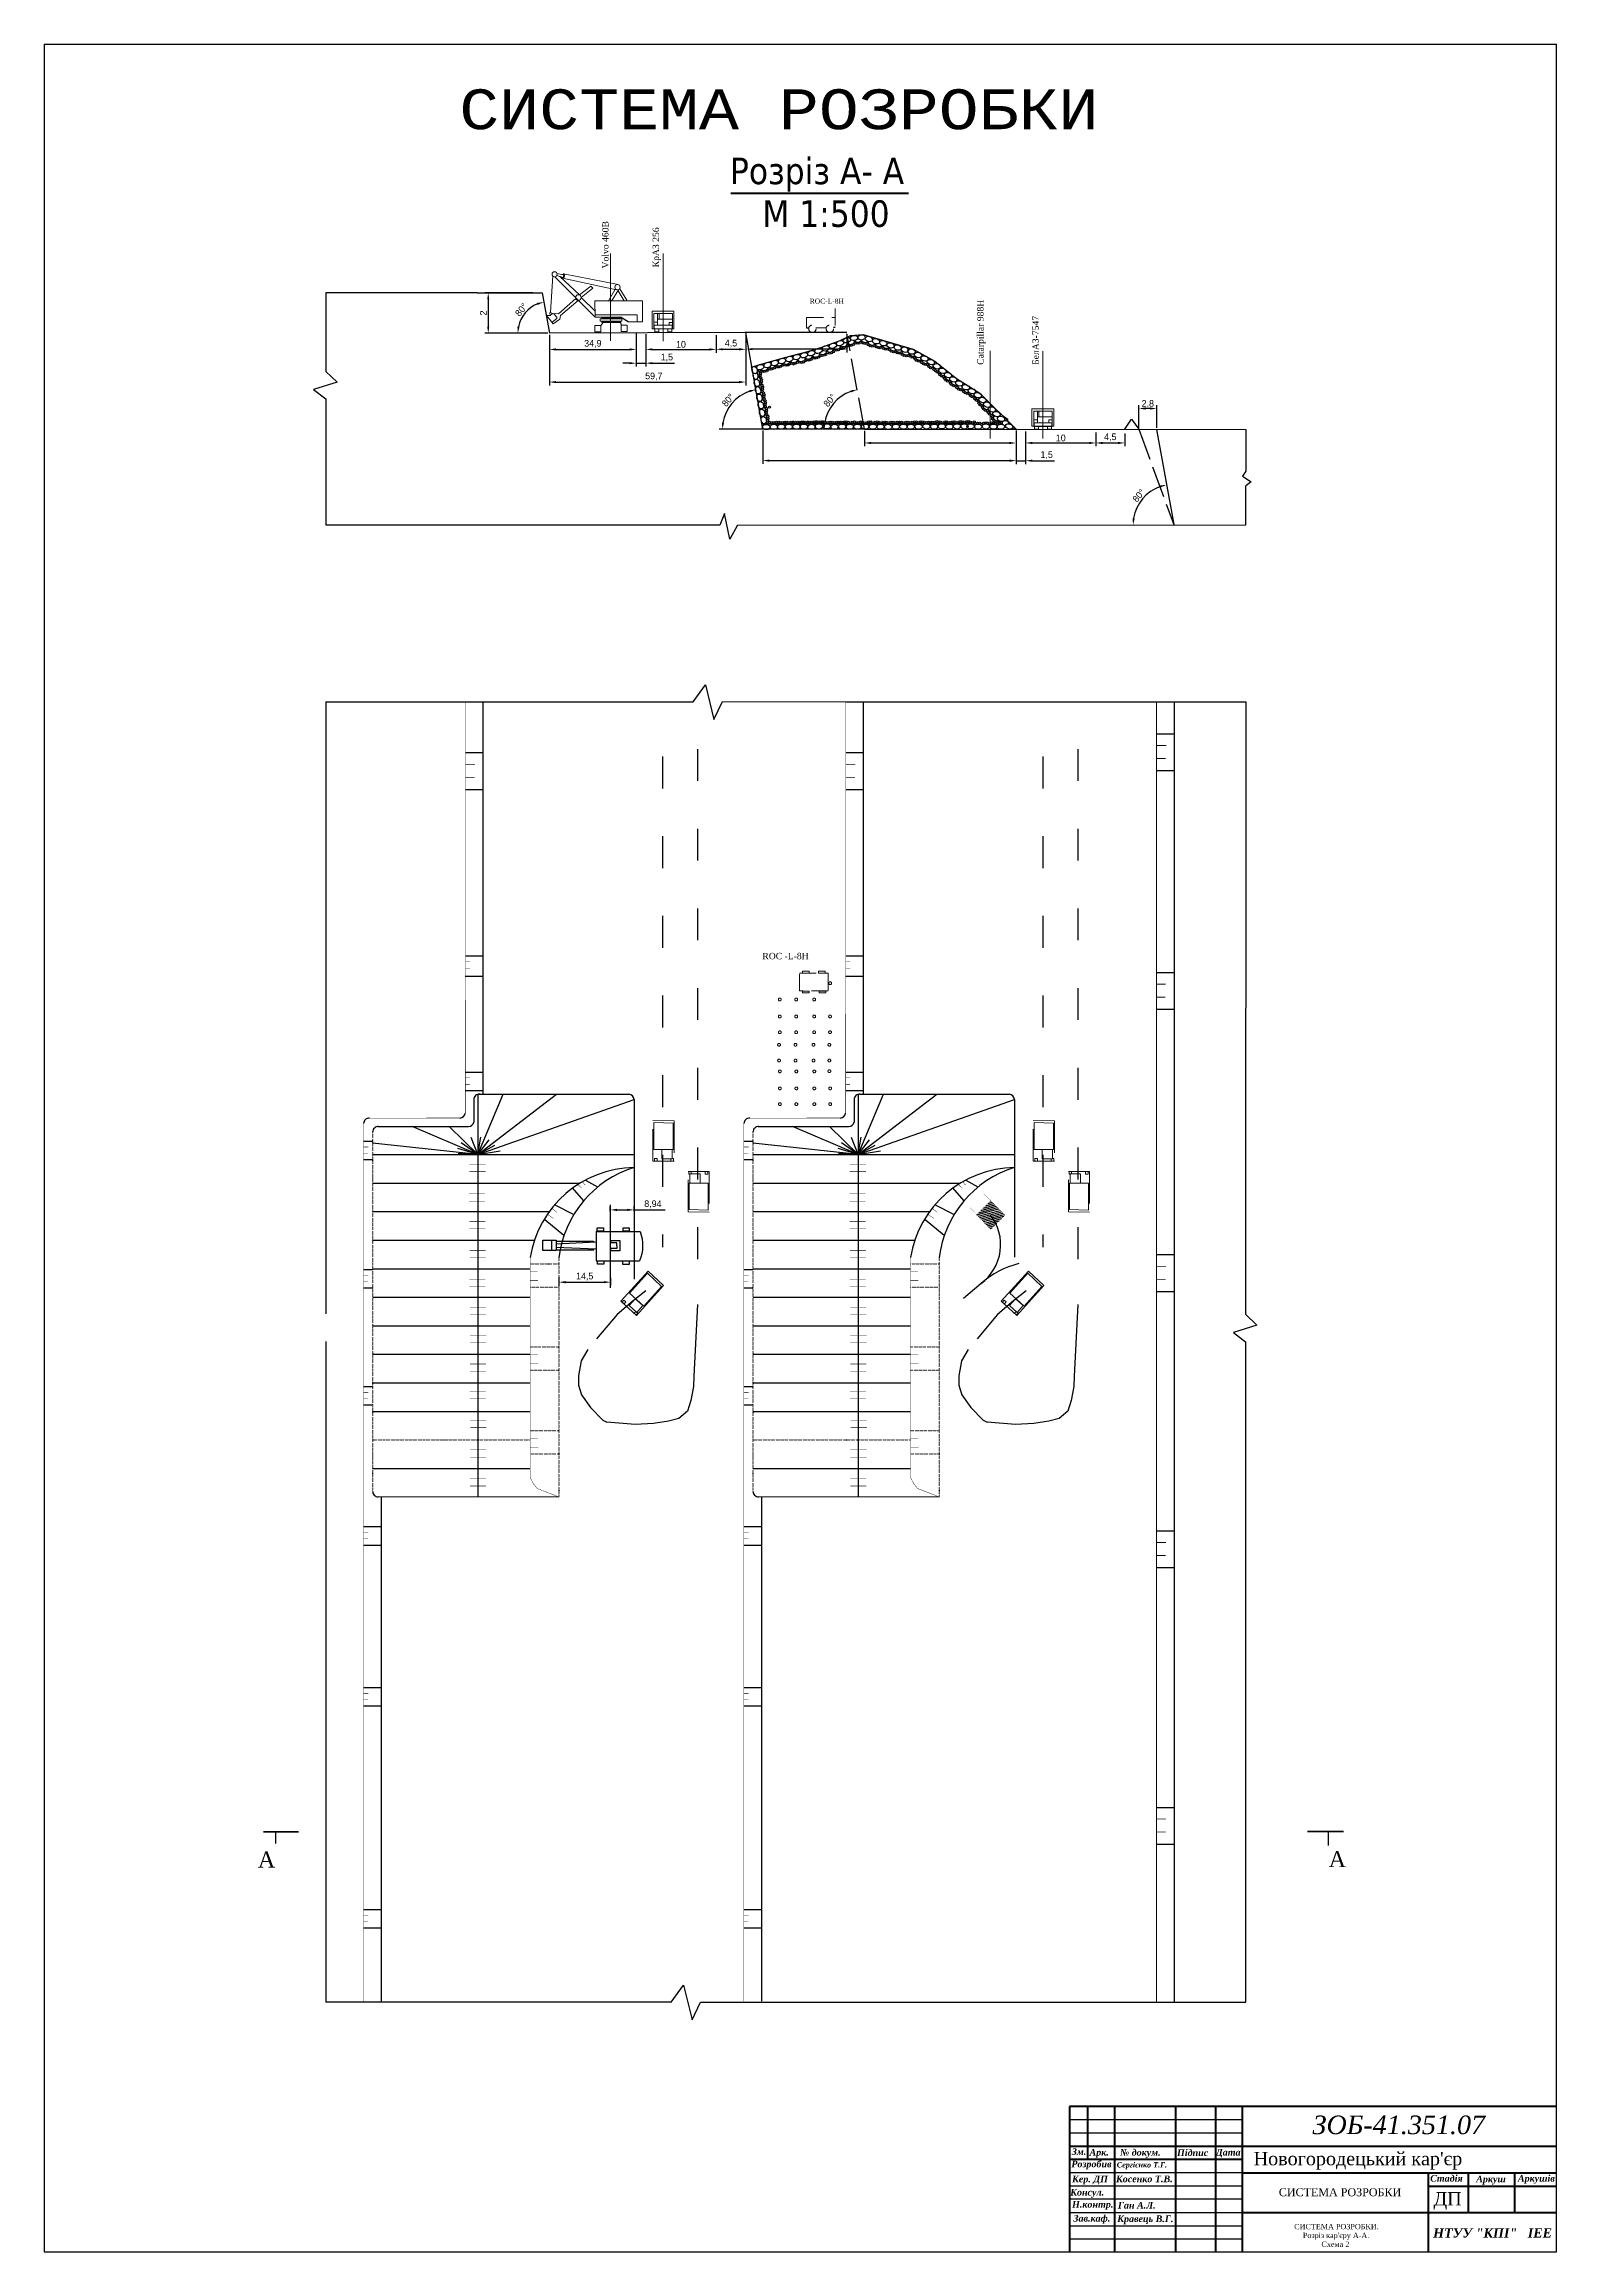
# Model space of a CAD drawing. Header units: millimetres. Extents: x 1846 to 3788, y 252 to 1083.
# Drawn here: x 2515 to 3084, y 252 to 1083 of the extents above; entities that cross this region are included whole.
import ezdxf

# ---------------------------------------------------------------- set-up
doc = ezdxf.new("R2010")
doc.units = ezdxf.units.MM
for name, pattern in [('ACAD_ISO02W100', [15, 12, -3]), ('ACAD_ISO03W100', [30, 12, -18]), ('BORDER2', [22.225, 6.35, -3.175, 6.35, -3.175, 0, -3.175]), ('DOT', [0.25, 0, -0.25])]:
    doc.linetypes.add(name, pattern=pattern)
doc.styles.add('стиль2', font='isocteur.ttf')
doc.dimstyles.new('ISO-25', dxfattribs={"dimtxt": 2.5, "dimasz": 2.5, "dimexe": 1.25, "dimexo": 0.625, "dimtad": 1, "dimtxsty": 'Standard', "dimcen": 2.5, "dimadec": 0, "dimazin": 0, "dimtfac": 1, "dimtmove": 0, "dimatfit": 3, "dimfxl": 1, "dimarcsym": 0})

msp = doc.modelspace()

# ---------------------------------------------------------------- texts
at = {"lineweight": 30, "attachment_point": 1, "style": 'стиль2'}
for s, insert, char_height, width in [('{\\fISOCTEUR|b0|i0|c204|p49;СИСТЕМА РОЗРОБКИ}', (2671.095, 1066.177), 15, 662.7038), ('{\\fTahoma|b0|i0|c204|p34;Розріз A- A}', (2772.955, 1040.497), 10, 271.622)]:
    msp.add_mtext(s, dxfattribs=dict(at, insert=insert, char_height=char_height, width=width))
at = {"lineweight": 50, "insert": (2785.104, 1024.411), "char_height": 10, "width": 92.4029, "attachment_point": 1, "style": 'стиль2'}
msp.add_mtext('{\\fTahoma|b0|i0|c204|p34;М 1:5\\fTahoma|b0|i0|c0|p34;0\\fTahoma|b0|i0|c204|p34;0}', dxfattribs=at)
at = {"color": 7, "lineweight": 9, "char_height": 2.4024, "attachment_point": 1, "rotation": 90}
for s, insert, width in [('{\\fTimes New Roman|b0|i0|c0|p18;Volvo 460B}', (2724.848, 998.75), 30.30386), ('{\\fTimes New Roman|b0|i0|c204|p18;\\C256;КрАЗ 256}', (2743.851, 999.194), 17.73487), ('{\\fTimes New Roman|b0|i0|c0|p18;\\C256;Catarpillar 988H}', (2865.964, 962.475), 28.7719), ('{\\fTimes New Roman|b0|i0|c204|p18;\\C256;БелАЗ-7547}', (2886.755, 962.475), 17.73487)]:
    msp.add_mtext(s, dxfattribs=dict(at, insert=insert, width=width))
at = {"color": 7, "linetype": 'BORDER2', "lineweight": 9, "attachment_point": 1}
for s, insert, char_height, width in [('{\\fTimes New Roman|b0|i0|c0|p18;ROC-L-\\fTimes New Roman|b0|i0|c204|p18;8\\fTimes New Roman|b0|i0|c0|p18;H}', (2802.967, 987.369), 1.848, 7.54027), ('{\\fTimes New Roman|b0|i0|c0|p18;ROC -L-\\fTimes New Roman|b0|i0|c204|p18;8\\fTimes New Roman|b0|i0|c0|p18;H}', (2785.131, 741.126), 2.4, 22.63922), ('{\\fTimes New Roman|b0|i0|c204|p18;А}', (2595.317, 402.793), 6, 45.27844), ('{\\fTimes New Roman|b0|i0|c204|p18;А}', (2998.221, 402.94), 6, 45.27844)]:
    msp.add_mtext(s, dxfattribs=dict(at, insert=insert, char_height=char_height, width=width))
at = {"lineweight": 20, "attachment_point": 1}
for s, insert, char_height, width in [('{\\fTimes New Roman|b0|i1|c204|p18;ЗОБ-41.35\\fTimes New Roman|b0|i1|c0|p18;1\\fTimes New Roman|b0|i1|c204|p18;.07}', (2992.162, 303.442), 7, 16.04545), ('{\\fTimes New Roman|b1|i1|c204|p18;Зм.}', (2901.57, 291.15), 2.5, 16.04545), ('{\\fTimes New Roman|b1|i1|c204|p18;Арк.}', (2908.227, 290.887), 2.5, 16.04545), ('{\\fTimes New Roman|b1|i1|c204|p18;№ докум.}', (2919.7, 290.8), 2.5, 16.04545), ('{\\fTimes New Roman|b1|i1|c204|p18;Дата}', (2955.786, 290.887), 2.5, 16.04545), ('{\\fTimes New Roman|b1|i1|c204|p18;Розробив}', (2901.402, 286.46), 2.5, 16.04545), ('{\\fTimes New Roman|b1|i1|c204|p18;Сергієнко Т.Г.}', (2918.487, 285.897), 2, 30.49924), ('{\\fTimes New Roman|b1|i1|c204|p18;Підпис}', (2941.159, 290.712), 2.5, 16.04545), ("\\pt75;{\\fTimes New Roman|b0|i0|c204|p18;Новогородецький кар\\fTimes New Roman|b0|i0|c0|p18;'\\fTimes New Roman|b0|i0|c204|p18;єр}", (2969.992, 289.731), 5, 127.21422), ('{\\fTimes New Roman|b1|i1|c204|p18;Консул\\fTimes New Roman|b1|i1|c0|p18;.}', (2900.957, 275.829), 2.5, 16.04545), ('{\\fTimes New Roman|b1|i1|c204|p18;Кер. ДП}', (2901.658, 280.819), 2.5, 16.04545), ('{\\fTimes New Roman|b1|i1|c204|p18;Косенко Т.В.}', (2918.183, 280.851), 2.5, 23.66451), ('\\pi11.743;{\\fTimes New Roman|b0|i0|c204|p18;СИСТЕМА РОЗРОБКИ\\fTimes New Roman|b1|i0|c0|p18; }', (2967.736, 276.073), 3, 68.25333), ('{\\fTimes New Roman|b1|i1|c204|p18;Стадія}', (3036.426, 281.061), 2.5, 16.04545), ('{\\fTimes New Roman|b0|i0|c204|p18;ДП}', (3037.664, 274.603), 5, 16.04545), ('{\\fTimes New Roman|b1|i1|c204|p18;Аркуш}', (3053.726, 280.786), 2.5, 14.28104), ('{\\fTimes New Roman|b1|i1|c204|p18;Аркушів}', (3069.421, 281.061), 2.5, 16.04545), ('{\\fTimes New Roman|b1|i1|c204|p18;Н.контр.}', (2901.658, 271.277), 2.5, 16.04545), ('{\\fTimes New Roman|b1|i1|c204|p18;Зав.каф.}', (2902.183, 266.024), 2.5, 16.04545), ('{\\fTimes New Roman|b1|i1|c204|p18;Ган А.Л.}', (2918.912, 270.927), 2.5, 16.04545), ('{\\fTimes New Roman|b1|i1|c204|p18;Кравець В.Г.}', (2918.649, 265.849), 2.5, 21.03781), ("\\pi22.057;{\\fTimes New Roman|b0|i0|c204|p18;СИСТЕМА РОЗРОБКИ.\\L \\P\\pi25.306;\\lРозріз кар\\fTimes New Roman|b0|i0|c0|p18;'\\fTimes New Roman|b0|i0|c204|p18;єру А-А.\\P\\pi32.309;Схема 2}", (2963.202, 262.655), 2, 74.54074), ('{\\fTimes New Roman|b1|i1|c204|p18;НТУУ "КПІ"   ІЕЕ}', (3037.526, 260.999), 3.5, 45.60277)]:
    msp.add_mtext(s, dxfattribs=dict(at, insert=insert, char_height=char_height, width=width))

# ---------------------------------------------------------------- blocks, each defined once
blk = doc.blocks.new('*D155')
at = {"color": 0, "lineweight": -2}
blk.add_line((2822.93, 938.21), (2807.14, 938.21), dxfattribs=at)
blk.add_arc((2823.56, 938.21), 15.17, 109.8331, 170.5379, dxfattribs=at)
at = {"color": 0}
for points in [[(2818.31, 952.88), (2818.52, 952.07), (2820.83, 953.13)], [(2809.02, 940.67), (2808.19, 940.74), (2808.39, 938.21)]]:
    blk.add_solid(points, dxfattribs=at)
at = {"layer": 'Defpoints', "color": 0}
for p in [(2816.97, 974.18), (2814.45, 950.33), (2823.56, 938.21), (2823.56, 938.21), (2967, 938.19)]:
    blk.add_point(p, dxfattribs=at)
at = {"color": 0, "insert": (2810.47, 949.12), "char_height": 2.5, "attachment_point": 5, "rotation": 50.1855}
blk.add_mtext('80°', dxfattribs=at)
blk = doc.blocks.new('*D157')
at = {"color": 0, "lineweight": -2}
blk.add_line((2784.66, 938.21), (2768.87, 938.21), dxfattribs=at)
blk.add_arc((2785.28, 938.21), 15.17, 109.37115, 170.54415, dxfattribs=at)
at = {"color": 0}
for points in [[(2780.15, 952.92), (2780.36, 952.12), (2782.67, 953.15)], [(2770.74, 940.67), (2769.91, 940.74), (2770.12, 938.21)]]:
    blk.add_solid(points, dxfattribs=at)
at = {"layer": 'Defpoints', "color": 0}
for p in [(2778.9, 974.69), (2776.24, 950.39), (2785.28, 938.21), (2785.28, 938.21), (2928.8, 938.21)]:
    blk.add_point(p, dxfattribs=at)
at = {"color": 0, "insert": (2772.23, 949.18), "char_height": 2.5, "attachment_point": 5, "rotation": 49.95765}
blk.add_mtext('80°', dxfattribs=at)
blk = doc.blocks.new('*D145')
at = {"color": 0, "lineweight": -2}
for p, q in [((2926.82, 938.84), (2926.82, 947.29)), ((2931.02, 946.04), (2929.32, 946.04)), ((2933.52, 938.82), (2933.52, 947.29))]:
    blk.add_line(p, q, dxfattribs=at)
at = {"color": 0}
for points in [[(2929.32, 946.46), (2929.32, 945.62), (2926.82, 946.04)], [(2931.02, 946.46), (2931.02, 945.62), (2933.52, 946.04)]]:
    blk.add_solid(points, dxfattribs=at)
at = {"layer": 'Defpoints', "color": 0}
for p in [(2926.82, 946.04), (2926.82, 938.21), (2933.52, 938.19)]:
    blk.add_point(p, dxfattribs=at)
at = {"color": 0, "insert": (2930.17, 947.92), "char_height": 2.5, "attachment_point": 5}
blk.add_mtext('2.8', dxfattribs=at)
blk = doc.blocks.new('*D158')
at = {"color": 0, "lineweight": -2}
blk.add_arc((2939.95, 902.23), 15.32, 109.59099, 170.65686, dxfattribs=at)
at = {"color": 0}
for points in [[(2934.71, 917.07), (2934.92, 916.27), (2937.23, 917.31)], [(2925.25, 904.69), (2924.42, 904.76), (2924.63, 902.23)]]:
    blk.add_solid(points, dxfattribs=at)
at = {"layer": 'Defpoints', "color": 0}
for p in [(2933.46, 938.19), (2930.77, 914.5), (2859.52, 902.21), (2939.93, 902.35), (2967.02, 902.24)]:
    blk.add_point(p, dxfattribs=at)
at = {"color": 0, "insert": (2926.76, 913.26), "char_height": 2.5, "attachment_point": 5, "rotation": 50.12392}
blk.add_mtext('80°', dxfattribs=at)
blk = doc.blocks.new('*D148')
at = {"color": 0, "lineweight": -2}
for p, q in [((2880.58, 937.35), (2880.58, 925.12)), ((2884.19, 937.35), (2884.19, 925.12)), ((2878.08, 926.37), (2875.58, 926.37)), ((2880.58, 926.37), (2884.19, 926.37)), ((2886.69, 926.37), (2895.02, 926.37))]:
    blk.add_line(p, q, dxfattribs=at)
at = {"color": 0}
for points in [[(2878.08, 926.79), (2878.08, 925.96), (2880.58, 926.37)], [(2886.69, 926.79), (2886.69, 925.96), (2884.19, 926.37)]]:
    blk.add_solid(points, dxfattribs=at)
at = {"layer": 'Defpoints', "color": 0}
for p in [(2880.58, 937.97), (2884.19, 937.97), (2884.19, 926.37)]:
    blk.add_point(p, dxfattribs=at)
at = {"color": 0, "insert": (2892.11, 928.46), "char_height": 2.5, "attachment_point": 5}
blk.add_mtext('1,5', dxfattribs=at)
blk = doc.blocks.new('*D149')
at = {"color": 0, "lineweight": -2}
for p, q in [((2884.19, 936.97), (2884.19, 931.81)), ((2886.69, 933.06), (2908.13, 933.06)), ((2910.63, 936.97), (2910.63, 931.81))]:
    blk.add_line(p, q, dxfattribs=at)
at = {"color": 0}
for points in [[(2886.69, 933.48), (2886.69, 932.65), (2884.19, 933.06)], [(2908.13, 933.48), (2908.13, 932.65), (2910.63, 933.06)]]:
    blk.add_solid(points, dxfattribs=at)
at = {"layer": 'Defpoints', "color": 0}
for p in [(2884.19, 937.6), (2910.63, 937.6), (2910.63, 933.06)]:
    blk.add_point(p, dxfattribs=at)
at = {"color": 0, "insert": (2897.41, 934.94), "char_height": 2.5, "attachment_point": 5}
blk.add_mtext('10', dxfattribs=at)
blk = doc.blocks.new('*D150')
at = {"color": 0, "lineweight": -2}
for p, q in [((2910.63, 936.6), (2910.63, 931.81)), ((2913.13, 933.06), (2918.98, 933.06)), ((2921.48, 936.6), (2921.48, 931.81))]:
    blk.add_line(p, q, dxfattribs=at)
at = {"color": 0}
for points in [[(2913.13, 933.48), (2913.13, 932.65), (2910.63, 933.06)], [(2918.98, 933.48), (2918.98, 932.65), (2921.48, 933.06)]]:
    blk.add_solid(points, dxfattribs=at)
at = {"layer": 'Defpoints', "color": 0}
for p in [(2910.63, 937.22), (2921.48, 937.22), (2921.48, 933.06)]:
    blk.add_point(p, dxfattribs=at)
at = {"color": 0, "insert": (2916.05, 935.15), "char_height": 2.5, "attachment_point": 5}
blk.add_mtext('4,5', dxfattribs=at)
blk = doc.blocks.new('*D159')
at = {"color": 0, "lineweight": -2}
blk.add_line((2704.39, 974.39), (2691.87, 974.35), dxfattribs=at)
blk.add_arc((2705.01, 974.4), 11.89, 112.37987, 168.15877, dxfattribs=at)
at = {"color": 0}
for points in [[(2700.37, 985.79), (2700.6, 984.99), (2702.88, 986.1)], [(2693.79, 976.8), (2692.96, 976.88), (2693.12, 974.35)]]:
    blk.add_solid(points, dxfattribs=at)
at = {"layer": 'Defpoints', "color": 0}
for p in [(2702.25, 989.58), (2697.86, 983.9), (2705.01, 974.4), (2705.01, 974.4), (2778.9, 974.69)]:
    blk.add_point(p, dxfattribs=at)
at = {"color": 0, "insert": (2694.43, 983.2), "char_height": 2.5, "attachment_point": 5, "rotation": 50.26932}
blk.add_mtext('80°', dxfattribs=at)
blk = doc.blocks.new('*D140')
at = {"color": 0, "lineweight": -2}
for p, q in [((2705.01, 973.77), (2705.01, 954.74)), ((2778.9, 974.06), (2778.9, 954.74)), ((2707.51, 955.99), (2776.4, 955.99))]:
    blk.add_line(p, q, dxfattribs=at)
at = {"color": 0}
for points in [[(2707.51, 956.4), (2707.51, 955.57), (2705.01, 955.99)], [(2776.4, 956.4), (2776.4, 955.57), (2778.9, 955.99)]]:
    blk.add_solid(points, dxfattribs=at)
at = {"layer": 'Defpoints', "color": 0}
for p in [(2705.01, 974.4), (2778.9, 974.69), (2778.9, 955.99)]:
    blk.add_point(p, dxfattribs=at)
at = {"color": 0, "insert": (2744.29, 958.07), "char_height": 2.5, "attachment_point": 5}
blk.add_mtext('59,7', dxfattribs=at)
blk = doc.blocks.new('*D141')
at = {"color": 0, "lineweight": -2}
for p, q in [((2705.01, 973.77), (2705.01, 967.02)), ((2737.68, 974.44), (2737.68, 967.02)), ((2707.51, 968.27), (2735.18, 968.27))]:
    blk.add_line(p, q, dxfattribs=at)
at = {"color": 0}
for points in [[(2707.51, 968.69), (2707.51, 967.85), (2705.01, 968.27)], [(2735.18, 968.69), (2735.18, 967.85), (2737.68, 968.27)]]:
    blk.add_solid(points, dxfattribs=at)
at = {"layer": 'Defpoints', "color": 0}
for p in [(2705.01, 974.4), (2737.68, 975.06), (2737.68, 968.27)]:
    blk.add_point(p, dxfattribs=at)
at = {"color": 0, "insert": (2721.35, 970.35), "char_height": 2.5, "attachment_point": 5}
blk.add_mtext('34,9', dxfattribs=at)
blk = doc.blocks.new('*D142')
at = {"color": 0, "lineweight": -2}
for p, q in [((2737.68, 974.06), (2737.68, 961.84)), ((2741.29, 974.06), (2741.29, 961.84)), ((2735.18, 963.09), (2732.68, 963.09)), ((2737.68, 963.09), (2741.29, 963.09)), ((2743.79, 963.09), (2752.12, 963.09))]:
    blk.add_line(p, q, dxfattribs=at)
at = {"color": 0}
for points in [[(2735.18, 963.51), (2735.18, 962.68), (2737.68, 963.09)], [(2743.79, 963.51), (2743.79, 962.68), (2741.29, 963.09)]]:
    blk.add_solid(points, dxfattribs=at)
at = {"layer": 'Defpoints', "color": 0}
for p in [(2737.68, 974.69), (2741.29, 974.69), (2741.29, 963.09)]:
    blk.add_point(p, dxfattribs=at)
at = {"color": 0, "insert": (2749.2, 965.18), "char_height": 2.5, "attachment_point": 5}
blk.add_mtext('1,5', dxfattribs=at)
blk = doc.blocks.new('*D143')
at = {"color": 0, "lineweight": -2}
for p, q in [((2741.29, 973.69), (2741.29, 967.03)), ((2767.73, 973.69), (2767.73, 967.03)), ((2743.79, 968.28), (2765.23, 968.28))]:
    blk.add_line(p, q, dxfattribs=at)
at = {"color": 0}
for points in [[(2743.79, 968.7), (2743.79, 967.86), (2741.29, 968.28)], [(2765.23, 968.7), (2765.23, 967.86), (2767.73, 968.28)]]:
    blk.add_solid(points, dxfattribs=at)
at = {"layer": 'Defpoints', "color": 0}
for p in [(2741.29, 974.31), (2767.73, 974.31), (2767.73, 968.28)]:
    blk.add_point(p, dxfattribs=at)
at = {"color": 0, "insert": (2754.51, 970.16), "char_height": 2.5, "attachment_point": 5}
blk.add_mtext('10', dxfattribs=at)
blk = doc.blocks.new('*D144')
at = {"color": 0, "lineweight": -2}
for p, q in [((2767.73, 973.31), (2767.73, 967.07)), ((2778.9, 974.06), (2778.9, 967.07)), ((2770.23, 968.32), (2776.4, 968.32))]:
    blk.add_line(p, q, dxfattribs=at)
at = {"color": 0}
for points in [[(2770.23, 968.74), (2770.23, 967.91), (2767.73, 968.32)], [(2776.4, 968.74), (2776.4, 967.91), (2778.9, 968.32)]]:
    blk.add_solid(points, dxfattribs=at)
at = {"layer": 'Defpoints', "color": 0}
for p in [(2767.73, 973.94), (2778.9, 974.69), (2778.9, 968.32)]:
    blk.add_point(p, dxfattribs=at)
at = {"color": 0, "insert": (2773.32, 970.41), "char_height": 2.5, "attachment_point": 5}
blk.add_mtext('4,5', dxfattribs=at)
blk = doc.blocks.new('*D154')
at = {"color": 0, "lineweight": -2}
for p, q in [((2698.78, 989.58), (2680.74, 989.58)), ((2681.99, 987.08), (2681.99, 976.9)), ((2704.39, 974.4), (2680.74, 974.4))]:
    blk.add_line(p, q, dxfattribs=at)
at = {"color": 0}
for points in [[(2681.57, 987.08), (2682.4, 987.08), (2681.99, 989.58)], [(2681.57, 976.9), (2682.4, 976.9), (2681.99, 974.4)]]:
    blk.add_solid(points, dxfattribs=at)
at = {"layer": 'Defpoints', "color": 0}
for p in [(2699.41, 989.58), (2681.99, 974.4), (2705.01, 974.4)]:
    blk.add_point(p, dxfattribs=at)
at = {"color": 0, "insert": (2680.11, 981.99), "char_height": 2.5, "attachment_point": 5, "rotation": 90}
blk.add_mtext('2', dxfattribs=at)
blk = doc.blocks.new('A$C09911825')
at = {"color": 7}
for p, q in [((1.01, 2.86), (1.01, 1.63)), ((1.56, 2.45), (6.35, 2.68)), ((1.57, 2.78), (6.02, 2.78)), ((6.02, 2.78), (6.02, 2.65)), ((6.34, 3.93), (11.56, 3.93)), ((6.34, 3.93), (6.34, 0.45)), ((8.03, 2.85), (9.15, 2.85)), ((8.03, 2.85), (8.03, 2.57)), ((9.15, 2.85), (9.15, 1.62)), ((1.56, 2.07), (6.35, 1.84)), ((1.58, 1.75), (6.05, 1.75)), ((6.05, 1.75), (6.05, 1.85)), ((6.34, 0.45), (11.49, 0.45)), ((8.8, 1.89), (8.02, 1.89)), ((8.02, 1.89), (8.02, 1.63)), ((9.15, 1.62), (8.02, 1.63)), ((8.8, 2.57), (8.03, 2.57)), ((8.8, 2.23), (8.8, 2.57)), ((8.8, 2.23), (8.8, 1.89))]:
    blk.add_line(p, q, dxfattribs=at)
for points in [[(0, 2.89), (1.57, 2.89), (1.57, 1.65), (0, 1.65)], [(6.47, 4.37), (7.2, 4.37), (7.2, 3.95), (6.47, 3.95)], [(9.54, 4.36), (10.27, 4.36), (10.27, 3.94), (9.54, 3.94)], [(6.5, 0.44), (7.23, 0.44), (7.23, 0.02), (6.5, 0.02)], [(9.52, 0.42), (10.25, 0.42), (10.25, 0), (9.52, 0)]]:
    blk.add_lwpolyline(points, close=True, dxfattribs=at)
blk.add_lwpolyline([(11.56, 3.93), (11.69, 3.48), (11.78, 3.03), (11.84, 2.58), (11.85, 2.13), (11.83, 1.69), (11.76, 1.26), (11.65, 0.85), (11.49, 0.45)], dxfattribs=at)
blk = doc.blocks.new('*D138')
at = {"color": 0, "lineweight": -2}
for p, q in [((2708.59, 618.83), (2708.59, 615.9)), ((2711.09, 617.15), (2725.5, 617.15)), ((2728, 618.83), (2728, 615.9))]:
    blk.add_line(p, q, dxfattribs=at)
at = {"color": 0}
for points in [[(2711.09, 617.56), (2711.09, 616.73), (2708.59, 617.15)], [(2725.5, 617.56), (2725.5, 616.73), (2728, 617.15)]]:
    blk.add_solid(points, dxfattribs=at)
at = {"layer": 'Defpoints', "color": 0}
for p in [(2708.59, 619.46), (2728, 619.46), (2728, 617.15)]:
    blk.add_point(p, dxfattribs=at)
at = {"color": 0, "insert": (2718.29, 619.23), "char_height": 2.5, "attachment_point": 5}
blk.add_mtext('14,5', dxfattribs=at)
blk = doc.blocks.new('*D139')
at = {"color": 0, "lineweight": -2}
for p, q in [((2727.93, 643.93), (2727.93, 645.62)), ((2730.43, 644.37), (2734.37, 644.37)), ((2736.87, 643.93), (2736.87, 645.62)), ((2736.87, 644.37), (2748.53, 644.37))]:
    blk.add_line(p, q, dxfattribs=at)
at = {"color": 0}
for points in [[(2730.43, 644.78), (2730.43, 643.95), (2727.93, 644.37)], [(2734.37, 644.78), (2734.37, 643.95), (2736.87, 644.37)]]:
    blk.add_solid(points, dxfattribs=at)
at = {"layer": 'Defpoints', "color": 0}
for p in [(2727.93, 643.31), (2736.87, 644.37), (2736.87, 643.31)]:
    blk.add_point(p, dxfattribs=at)
at = {"color": 0, "insert": (2743.95, 646.45), "char_height": 2.5, "attachment_point": 5}
blk.add_mtext('8,94', dxfattribs=at)

# ---------------------------------------------------------------- dimensions: what is measured, and where the dimension line sits
at = {"color": 7}
dim = msp.add_linear_dim(base=(2681.987, 974.397), p1=(2699.408, 989.577), p2=(2705.013, 974.397), angle=90, text='2', dimstyle='ISO-25', dxfattribs=at)
dim.commit()
dim.dimension.update_dxf_attribs({"geometry": '*D154', "text_midpoint": (2680.112, 981.987)})
dim = msp.add_angular_dim_2l(base=(2697.865, 983.9), line1=((2702.251, 989.576), (2705.013, 974.397)), line2=((2778.904, 974.689), (2705.013, 974.397)), dimstyle='ISO-25', dxfattribs=at)
dim.commit()
dim.dimension.update_dxf_attribs({"geometry": '*D159', "text_midpoint": (2694.426, 983.197)})
for base, p2, text, picture, middle in [((2737.68, 968.271), (2737.68, 975.064), '34,9', '*D141', (2721.347, 968.271)), ((2778.904, 955.986), (2778.904, 974.689), '59,7', '*D140', (2744.285, 955.986))]:
    dim = msp.add_linear_dim(base=base, p1=(2705.013, 974.397), p2=p2, text=text, dimstyle='ISO-25', dxfattribs=at)
    dim.commit()
    dim.dimension.update_dxf_attribs({"geometry": picture, "text_midpoint": middle, "dimtype": 160})
for base, p1, p2, text, picture, middle in [((2741.285, 963.094), (2737.68, 974.689), (2741.285, 974.689), '1,5', '*D142', (2749.202, 965.177)), ((2767.727, 968.281), (2741.285, 974.314), (2767.727, 974.314), '10', '*D143', (2754.506, 970.156)), ((2778.904, 968.322), (2767.727, 973.939), (2778.904, 974.689), '4,5', '*D144', (2773.316, 970.405)), ((2926.822, 946.041), (2933.517, 938.193), (2926.822, 938.212), '2.8', '*D145', (2930.17, 947.916)), ((2884.19, 926.375), (2880.584, 937.97), (2884.19, 937.97), '1,5', '*D148', (2892.106, 928.458)), ((2910.631, 933.062), (2884.19, 937.595), (2910.631, 937.595), '10', '*D149', (2897.41, 934.937)), ((2921.476, 933.062), (2910.631, 937.22), (2921.476, 937.22), '4,5', '*D150', (2916.054, 935.145)), ((2727.996, 617.146), (2708.587, 619.456), (2727.996, 619.456), '14,5', '*D138', (2718.292, 619.229))]:
    dim = msp.add_linear_dim(base=base, p1=p1, p2=p2, text=text, dimstyle='ISO-25', dxfattribs=at)
    dim.commit()
    dim.dimension.update_dxf_attribs({"geometry": picture, "text_midpoint": middle})
for base, line1, line2, picture, middle in [((2776.236, 950.386), ((2785.281, 938.213), (2778.904, 974.689)), ((2785.281, 938.213), (2928.801, 938.213)), '*D157', (2772.235, 949.176)), ((2814.451, 950.334), ((2823.56, 938.209), (2816.972, 974.182)), ((2823.56, 938.209), (2966.999, 938.193)), '*D155', (2810.471, 949.12)), ((2930.77, 914.498), ((2859.516, 902.211), (2967.016, 902.242)), ((2933.463, 938.193), (2939.933, 902.35)), '*D158', (2926.757, 913.259))]:
    dim = msp.add_angular_dim_2l(base=base, line1=line1, line2=line2, dimstyle='ISO-25', override={"dimdec": 0, "dimazin": 2}, dxfattribs=at)
    dim.commit()
    dim.dimension.update_dxf_attribs({"geometry": picture, "text_midpoint": middle})
dim = msp.add_linear_dim(base=(2736.868, 644.368), p1=(2727.929, 643.307), p2=(2736.868, 643.307), dimstyle='ISO-25', dxfattribs=at)
dim.commit()
dim.dimension.update_dxf_attribs({"geometry": '*D139', "text_midpoint": (2743.951, 646.451)})

# ---------------------------------------------------------------- hatches: boundary and pattern name
h = msp.add_hatch()
h.set_pattern_fill('ANSI31', scale=0.196, angle=330, style=0)
h.set_pattern_definition([(15, (2682.3198, -124.38993), (-0.1610631, 0.60109564), [])])
h.paths.add_polyline_path([(2876.405, 642.415), (2871.025, 647.809), (2865.804, 642.582), (2871.103, 637.118)])

# ---------------------------------------------------------------- linework, layer by layer
at = {"lineweight": 50}
for p, q in [((2773.319, 1027.059), (2840.16, 1027.059)), ((2900.652, 291.902), (2965.652, 291.902)), ((2965.652, 286.902), (2900.652, 286.902))]:
    msp.add_line(p, q, dxfattribs=at)
at = {"color": 7, "lineweight": 9}
for p, q in [((2728.01, 971.455), (2728.01, 1004.42)), ((2747.828, 971.414), (2747.828, 1004.341)), ((2705.362, 982.278), (2706.264, 995.93)), ((2722.203, 980.467), (2707.042, 995.605)), ((2707.775, 996.052), (2710.16, 995.406)), ((2707.852, 996.915), (2710.294, 996.407)), ((2708.943, 995.732), (2716.303, 988.777)), ((2730.207, 990.709), (2709.899, 995.058)), ((2730.207, 990.709), (2709.899, 995.058)), ((2710.356, 996.7), (2730.841, 992.712)), ((2710.356, 996.7), (2730.841, 992.712)), ((2720.58, 992.04), (2716.325, 988.829)), ((2716.978, 987.802), (2721.361, 991.287)), ((2720.58, 992.04), (2721.361, 991.287)), ((2729.614, 990.723), (2727.252, 986.578)), ((2730.987, 990.723), (2728.433, 986.45)), ((2730.891, 990.373), (2733.093, 986.578)), ((2731.529, 991.138), (2734.083, 986.865)), ((2704.557, 980.249), (2703.835, 981.002)), ((2703.835, 981.002), (2705.247, 981.002)), ((2705.189, 982.089), (2705.266, 982.278)), ((2705.247, 981.002), (2705.189, 982.089)), ((2705.247, 981.002), (2706.22, 981.817)), ((2705.266, 982.278), (2705.31, 982.278)), ((2705.31, 982.278), (2705.494, 982.278)), ((2705.494, 982.278), (2705.87, 981.524)), ((2706.22, 981.817), (2708.421, 981.661)), ((2706.517, 981.796), (2707.853, 980.375)), ((2708.421, 981.661), (2714.962, 987.401)), ((2709.142, 981.014), (2708.983, 979.653)), ((2715.857, 986.73), (2709.142, 981.014)), ((2716.972, 987.857), (2722.281, 982.648)), ((2722.114, 986.539), (2722.203, 980.467)), ((2740.081, 986.539), (2722.114, 986.539)), ((2722.203, 981.309), (2738.084, 981.309)), ((2738.084, 981.309), (2738.084, 978.694)), ((2740.081, 978.605), (2740.081, 986.539)), ((2745.732, 981.785), (2745.732, 977.343)), ((2746.281, 981.8), (2746.281, 979.712)), ((2706.44, 977.897), (2704.557, 980.249)), ((2707.853, 979.936), (2706.063, 978.556)), ((2708.983, 979.653), (2706.44, 977.897)), ((2707.853, 980.375), (2707.853, 979.936)), ((2722.203, 980.467), (2732.051, 980.467)), ((2724.316, 977.317), (2725.271, 978.378)), ((2724.316, 977.317), (2725.271, 978.378)), ((2734.668, 978.605), (2740.081, 978.605)), ((2744.473, 978.483), (2745.806, 978.483)), ((2745.717, 979.668), (2751.278, 979.668)), ((2750.046, 977.441), (2750.046, 978.435)), ((2750.046, 978.435), (2751.278, 978.435)), ((2870.915, 934.736), (2870.915, 967.701)), ((2890.733, 934.695), (2890.733, 967.622)), ((2874.857, 940.638), (2873.939, 941.659)), ((2874.955, 943.748), (2877.573, 941.886)), ((2887.377, 941.764), (2888.711, 941.764)), ((2888.622, 942.949), (2894.182, 942.949)), ((2888.637, 945.066), (2888.637, 940.624)), ((2889.185, 945.081), (2889.185, 942.993)), ((2892.95, 940.722), (2892.95, 941.716)), ((2892.95, 941.716), (2894.182, 941.716))]:
    msp.add_line(p, q, dxfattribs=at)
at = {"color": 7, "linetype": 'BORDER2', "lineweight": 9}
for p, q in [((2812.554, 983.691), (2812.554, 974.611)), ((2801.737, 980.354), (2812.554, 980.354)), ((2801.737, 976.392), (2801.737, 980.354)), ((2809.176, 976.392), (2805.305, 976.392))]:
    msp.add_line(p, q, dxfattribs=at)
for p, q in [((2731.755, 978.378), (2731.953, 977.357)), ((2734.668, 978.605), (2731.786, 980.476)), ((2620.928, 949.648), (2620.924, 902.097))]:
    msp.add_line(p, q)
at = {"color": 7}
for p, q in [((2778.904, 974.064), (2778.904, 967.134)), ((2816.972, 974.064), (2816.972, 967.134)), ((2814.472, 968.384), (2781.404, 968.384)), ((2785.26, 937.722), (2785.26, 925.165)), ((2823.56, 937.584), (2823.56, 931.802)), ((2826.06, 933.052), (2878.084, 933.052)), ((2880.584, 937.72), (2880.584, 931.802)), ((2880.584, 937.72), (2880.584, 925.165)), ((2787.76, 926.415), (2878.084, 926.415)), ((2940.099, 835.654), (2940.099, 346.159))]:
    msp.add_line(p, q, dxfattribs=at)
at = {"color": 7, "linetype": 'ACAD_ISO03W100', "lineweight": 9}
for p, q in [((2743.98, 677.951), (2751.903, 677.88)), ((2743.98, 662.695), (2743.98, 677.951)), ((2744.329, 677.244), (2751.569, 677.032)), ((2744.329, 667.096), (2744.329, 677.244)), ((2751.569, 677.032), (2751.569, 667.096)), ((2751.903, 677.88), (2751.903, 662.695)), ((2887.093, 677.951), (2895.016, 677.88)), ((2887.093, 662.695), (2887.093, 677.951)), ((2887.442, 677.244), (2894.682, 677.032)), ((2887.442, 667.096), (2887.442, 677.244)), ((2894.682, 677.032), (2894.682, 667.096)), ((2895.016, 677.88), (2895.016, 662.695)), ((2751.569, 667.096), (2744.329, 667.096)), ((2747.355, 667.043), (2751.249, 667.043)), ((2747.355, 663.582), (2747.355, 667.043)), ((2751.249, 667.043), (2751.249, 663.582)), ((2894.682, 667.096), (2887.442, 667.096)), ((2890.468, 667.043), (2894.362, 667.043)), ((2890.468, 663.582), (2890.468, 667.043)), ((2894.362, 667.043), (2894.362, 663.582)), ((2751.894, 662.662), (2743.971, 662.662)), ((2745.542, 663.728), (2744.577, 663.728)), ((2744.577, 663.728), (2744.577, 662.723)), ((2744.577, 662.723), (2745.542, 662.723)), ((2745.542, 662.723), (2745.542, 663.728)), ((2751.249, 663.582), (2747.355, 663.582)), ((2750.741, 662.697), (2750.741, 663.581)), ((2751.708, 662.697), (2750.741, 662.697)), ((2751.253, 663.682), (2751.708, 663.682)), ((2751.708, 663.682), (2751.708, 662.697)), ((2757.23, 643.627), (2757.23, 658.812)), ((2757.23, 658.812), (2765.153, 658.812)), ((2757.425, 657.825), (2757.425, 658.81)), ((2757.425, 658.81), (2758.392, 658.81)), ((2757.881, 657.825), (2757.425, 657.825)), ((2757.884, 654.464), (2757.884, 657.925)), ((2757.884, 657.925), (2761.778, 657.925)), ((2758.392, 658.81), (2758.392, 657.926)), ((2761.778, 657.925), (2761.778, 654.464)), ((2764.557, 658.784), (2763.592, 658.784)), ((2763.592, 658.784), (2763.592, 657.779)), ((2763.592, 657.779), (2764.557, 657.779)), ((2764.557, 657.779), (2764.557, 658.784)), ((2765.153, 658.812), (2765.153, 643.556)), ((2895.007, 662.662), (2887.084, 662.662)), ((2888.655, 663.728), (2887.69, 663.728)), ((2887.69, 663.728), (2887.69, 662.723)), ((2887.69, 662.723), (2888.655, 662.723)), ((2888.655, 662.723), (2888.655, 663.728)), ((2894.362, 663.582), (2890.468, 663.582)), ((2893.854, 662.697), (2893.854, 663.581)), ((2894.821, 662.697), (2893.854, 662.697)), ((2894.366, 663.682), (2894.821, 663.682)), ((2894.821, 663.682), (2894.821, 662.697)), ((2900.343, 643.627), (2900.343, 658.812)), ((2900.343, 658.812), (2908.266, 658.812)), ((2900.538, 657.825), (2900.538, 658.81)), ((2900.538, 658.81), (2901.505, 658.81)), ((2900.994, 657.825), (2900.538, 657.825)), ((2900.997, 654.464), (2900.997, 657.925)), ((2900.997, 657.925), (2904.891, 657.925)), ((2901.505, 658.81), (2901.505, 657.926)), ((2904.891, 657.925), (2904.891, 654.464)), ((2907.669, 658.784), (2906.705, 658.784)), ((2906.705, 658.784), (2906.705, 657.779)), ((2906.705, 657.779), (2907.669, 657.779)), ((2907.669, 657.779), (2907.669, 658.784)), ((2908.266, 658.812), (2908.266, 643.556)), ((2757.564, 644.475), (2757.564, 654.411)), ((2757.564, 654.411), (2764.804, 654.411)), ((2761.778, 654.464), (2757.884, 654.464)), ((2764.804, 654.411), (2764.804, 644.263)), ((2900.677, 644.475), (2900.677, 654.411)), ((2900.677, 654.411), (2907.917, 654.411)), ((2904.891, 654.464), (2900.997, 654.464)), ((2907.917, 654.411), (2907.917, 644.263)), ((2765.153, 643.556), (2757.23, 643.627)), ((2764.804, 644.263), (2757.564, 644.475)), ((2908.266, 643.556), (2900.343, 643.627)), ((2907.917, 644.263), (2900.677, 644.475))]:
    msp.add_line(p, q, dxfattribs=at)
at = {"color": 7, "linetype": 'ByBlock', "lineweight": 9}
for p, q in [((2737.628, 604.797), (2736.913, 605.448)), ((2736.915, 605.448), (2737.51, 606.103)), ((2738.292, 605.527), (2737.628, 604.797)), ((2737.955, 605.833), (2738.292, 605.527)), ((2880.741, 604.797), (2880.026, 605.448)), ((2880.028, 605.448), (2880.623, 606.103)), ((2881.405, 605.527), (2880.741, 604.797)), ((2881.068, 605.833), (2881.405, 605.527))]:
    msp.add_line(p, q, dxfattribs=at)
at = {"lineweight": 100}
for p, q in [((3084.074, 306.902), (2900.652, 306.902)), ((2900.652, 306.902), (2900.652, 252.132)), ((2907.652, 286.902), (2907.652, 306.902)), ((2917.652, 306.902), (2917.652, 252.132)), ((2940.652, 306.902), (2940.652, 252.132)), ((2955.652, 306.902), (2955.652, 252.132)), ((2965.652, 306.902), (2965.652, 252.132)), ((2965.652, 291.902), (3084.074, 291.902)), ((2965.652, 281.902), (3084.074, 281.902)), ((3035.652, 276.902), (3084.074, 276.902)), ((3050.652, 281.902), (3050.652, 266.902)), ((3068.152, 281.902), (3068.152, 266.902)), ((2965.652, 266.902), (3084.074, 266.902))]:
    msp.add_line(p, q, dxfattribs=at)
at = {"lineweight": 30}
for p, q in [((2900.652, 301.902), (2965.652, 301.902)), ((2900.652, 296.902), (2965.652, 296.902)), ((2900.652, 291.902), (2965.652, 291.902)), ((2965.652, 281.902), (2900.652, 281.902)), ((2965.652, 276.902), (2900.652, 276.902)), ((2965.652, 271.902), (2900.652, 271.902)), ((2900.652, 266.902), (2965.652, 266.902)), ((2900.652, 261.902), (2965.652, 261.902)), ((2900.713, 257.071), (2965.713, 257.071))]:
    msp.add_line(p, q, dxfattribs=at)
at = {"lineweight": 80}
msp.add_line((3035.652, 281.902), (3035.652, 252.132), dxfattribs=at)
at = {"color": 7}
for points in [[(2514.901, 1083.19), (2514.901, 1083.19), (2514.901, 252.19)], [(2514.901, 1083.19), (2514.901, 1083.19), (3083.901, 1083.19)], [(3083.901, 252.19), (3083.901, 252.19), (3083.901, 1083.19)], [(2620.852, 989.579), (2620.928, 960.016)], [(2677.888, 989.579), (2620.853, 989.531)], [(2677.888, 989.579), (2702.251, 989.576)], [(2702.251, 989.576), (2705.013, 974.397)], [(2778.904, 974.689), (2705.013, 974.397), (2705.013, 974.397)], [(2816.972, 974.689), (2778.572, 974.689)], [(2785.281, 938.213), (2778.904, 974.689)], [(2780.942, 961.578), (2786.416, 963.244), (2794.151, 965.385), (2802.243, 967.452), (2807.551, 969.164), (2807.551, 969.164), (2814.453, 971.69), (2818.31, 973.459), (2823.081, 973.832), (2841.854, 968.312), (2850.003, 963.847), (2858.173, 957.353), (2866.995, 951.792), (2880.584, 938.203)], [(2801.737, 976.392), (2802.602, 976.392)], [(2812.559, 976.481), (2811.863, 976.481)], [(2816.972, 974.182), (2816.972, 974.182)], [(2620.928, 960.016), (2625.103, 955.993), (2616.281, 953.207), (2620.928, 949.648)], [(2780.999, 961.595), (2781.159, 960.777)], [(2781.159, 960.777), (2781.325, 959.86)], [(2864.887, 940.14), (2784.937, 940.14)], [(2921.476, 938.212), (2924.055, 942.017), (2926.812, 938.212)], [(2823.56, 938.209), (2770.115, 938.213)], [(2823.56, 938.209), (2966.999, 938.193)], [(2880, 938.203), (2879.006, 938.197)], [(2880, 938.203), (2880.584, 938.203)], [(2933.463, 938.193), (2939.933, 902.35)], [(2966.999, 938.193), (2966.999, 922.445)], [(2966.999, 922.445), (2965.823, 920.572), (2969.082, 918.372), (2967.016, 916.988)], [(2967.016, 902.242), (2967.016, 916.988)], [(2775.786, 902.108), (2772.85, 896.813), (2770.888, 906.499), (2769.171, 902.085), (2620.924, 902.097)], [(2775.786, 902.108), (2967.016, 902.242)], [(2759.103, 835.656), (2763.73, 842.001), (2766.937, 828.947), (2770.181, 835.679)], [(2620.924, 835.654), (2759.103, 835.656)], [(2620.924, 835.654), (2620.924, 605.185)], [(2679.962, 835.654), (2679.962, 687.948)], [(2770.181, 835.679), (2816.552, 835.654)], [(2816.552, 835.654), (2967.016, 835.654)], [(2823.074, 835.654), (2823.074, 687.948)], [(2967.016, 835.654), (2966.944, 605.056)], [(2933.577, 823.562), (2940.099, 823.562)], [(2673.532, 816.493), (2680.054, 816.493)], [(2816.645, 816.493), (2823.167, 816.493)], [(2933.577, 809.726), (2940.099, 809.726)], [(2673.532, 802.657), (2680.054, 802.657)], [(2816.645, 802.657), (2823.167, 802.657)], [(2673.436, 740.006), (2680.006, 740.006)], [(2816.549, 740.006), (2823.119, 740.006)], [(2673.331, 732.308), (2679.861, 732.308)], [(2816.444, 732.308), (2822.974, 732.308)], [(2933.417, 733.727), (2939.94, 733.727)], [(2933.417, 719.89), (2939.94, 719.89)], [(2673.361, 696.265), (2679.931, 696.265)], [(2816.474, 696.265), (2823.044, 696.265)], [(2673.361, 689.347), (2679.931, 689.347)], [(2678.086, 665.191), (2707.674, 687.895)], [(2678.086, 665.191), (2687.662, 687.895)], [(2678.086, 687.857), (2678.086, 536.26)], [(2678.086, 665.191), (2736.891, 685.95)], [(2678.612, 687.947), (2734.965, 687.945)], [(2736.891, 685.95), (2736.87, 660.33)], [(2816.474, 689.347), (2823.044, 689.347)], [(2821.199, 665.191), (2850.787, 687.895)], [(2821.199, 665.191), (2830.775, 687.895)], [(2821.199, 687.857), (2821.199, 536.26)], [(2821.199, 665.191), (2880.004, 685.95)], [(2821.725, 687.947), (2878.078, 687.945)], [(2880.004, 685.95), (2879.982, 660.33)], [(2640.392, 675.726), (2674.602, 675.726)], [(2678.086, 665.191), (2653.394, 675.727)], [(2678.086, 665.191), (2667.339, 675.727)], [(2783.505, 675.726), (2817.715, 675.726)], [(2821.199, 665.191), (2796.506, 675.727)], [(2821.199, 665.191), (2810.452, 675.727)], [(2635.104, 670.225), (2638.478, 670.225)], [(2678.086, 665.191), (2638.479, 669.53)], [(2638.542, 665.191), (2736.887, 665.191)], [(2678.086, 665.191), (2670.579, 667.416)], [(2678.086, 665.191), (2670.679, 665.651)], [(2678.086, 665.191), (2671.82, 669.611)], [(2678.086, 665.191), (2675.542, 671.614)], [(2678.086, 665.191), (2679.168, 671.71)], [(2678.086, 665.191), (2682.318, 670.756)], [(2678.086, 665.191), (2684.513, 668.752)], [(2678.086, 665.191), (2686.422, 666.653)], [(2678.086, 665.191), (2678.086, 665.191)], [(2678.086, 665.191), (2678.086, 665.191)], [(2778.217, 670.225), (2781.591, 670.225)], [(2821.199, 665.191), (2781.592, 669.53)], [(2781.655, 665.191), (2879.999, 665.191)], [(2821.199, 665.191), (2813.692, 667.416)], [(2821.199, 665.191), (2813.792, 665.651)], [(2821.199, 665.191), (2814.932, 669.611)], [(2821.199, 665.191), (2818.655, 671.614)], [(2821.199, 665.191), (2822.281, 671.71)], [(2821.199, 665.191), (2825.431, 670.756)], [(2821.199, 665.191), (2827.626, 668.752)], [(2821.199, 665.191), (2829.534, 666.653)], [(2821.199, 665.191), (2821.199, 665.191)], [(2821.199, 665.191), (2821.199, 665.191)], [(2635.104, 663.307), (2638.478, 663.307)], [(2736.93, 660.265), (2736.93, 618.224)], [(2778.217, 663.307), (2781.591, 663.307)], [(2880.043, 660.265), (2880.043, 626.521)], [(2638.542, 654.451), (2716.55, 654.451)], [(2713.617, 652.629), (2717.847, 647.784)], [(2718.64, 655.537), (2723.134, 653.07)], [(2781.655, 654.451), (2859.663, 654.451)], [(2856.73, 652.629), (2860.959, 647.784)], [(2861.753, 655.537), (2866.246, 653.07)], [(2638.535, 643.711), (2704.782, 643.711)], [(2703.307, 640.724), (2710.445, 634.821)], [(2707.008, 646.273), (2714.146, 642.574)], [(2727.954, 615.077), (2727.954, 646.314)], [(2781.648, 643.711), (2847.894, 643.711)], [(2846.42, 640.724), (2853.558, 634.821)], [(2850.121, 646.273), (2857.259, 642.574)], [(2638.535, 632.971), (2699.483, 632.971)], [(2781.648, 632.971), (2842.596, 632.971)], [(2933.537, 627.528), (2940.059, 627.528)], [(2635.098, 621.892), (2638.484, 621.892)], [(2638.481, 622.231), (2697.71, 622.231)], [(2778.211, 621.892), (2781.597, 621.892)], [(2781.594, 622.231), (2840.823, 622.231)], [(2867.411, 616.626), (2860.828, 610.992)], [(2635.098, 614.974), (2638.484, 614.974)], [(2638.531, 611.491), (2697.659, 611.491)], [(2760.771, 608.762), (2759.405, 581.787), (2759.244, 577.908), (2758.274, 572.574), (2756.98, 568.533), (2753.747, 565.786), (2749.867, 564.816), (2744.208, 564.008), (2737.222, 563.624), (2726.586, 564.493)], [(2778.211, 614.974), (2781.597, 614.974)], [(2781.644, 611.491), (2840.772, 611.491)], [(2903.884, 608.762), (2902.518, 581.787), (2902.357, 577.908), (2901.387, 572.574), (2900.093, 568.533), (2896.86, 565.786), (2892.98, 564.816), (2887.321, 564.008), (2880.335, 563.624), (2869.699, 564.493)], [(2933.537, 613.692), (2940.059, 613.692)], [(2638.508, 600.751), (2697.735, 600.751)], [(2781.621, 600.751), (2840.847, 600.751)], [(2966.944, 605.056), (2971.222, 600.932), (2962.4, 598.147), (2966.944, 594.667)], [(2620.924, 594.796), (2620.924, 346.16)], [(2719.43, 591.788), (2716.974, 587.564), (2715.992, 581.868), (2715.992, 578.332), (2717.072, 574.698), (2720.511, 569.983), (2725.09, 565.212), (2725.09, 565.212), (2726.586, 564.493), (2726.586, 564.493), (2726.586, 564.493), (2726.586, 564.493), (2726.586, 564.493)], [(2862.543, 591.788), (2860.087, 587.564), (2859.104, 581.868), (2859.104, 578.332), (2860.185, 574.698), (2863.624, 569.983), (2868.203, 565.212), (2868.203, 565.212), (2869.699, 564.493), (2869.699, 564.493), (2869.699, 564.493), (2869.699, 564.493), (2869.699, 564.493)], [(2966.944, 594.667), (2966.962, 346.209)], [(2638.508, 590.011), (2697.735, 590.011)], [(2781.621, 590.011), (2840.847, 590.011)], [(2635.134, 577.874), (2638.483, 577.874)], [(2638.478, 579.271), (2697.735, 579.271)], [(2778.247, 577.874), (2781.595, 577.874)], [(2781.591, 579.271), (2840.847, 579.271)], [(2635.134, 570.956), (2638.473, 570.956)], [(2638.484, 568.531), (2697.735, 568.531)], [(2778.247, 570.956), (2781.586, 570.956)], [(2781.597, 568.531), (2840.847, 568.531)], [(2638.549, 547.051), (2697.755, 547.051)], [(2781.662, 547.051), (2840.868, 547.051)], [(2708.606, 536.239), (2640.587, 536.294)], [(2641.682, 536.293), (2641.682, 346.45)], [(2851.719, 536.239), (2783.7, 536.294)], [(2784.795, 536.293), (2784.795, 346.45)], [(2635.085, 525.128), (2641.654, 525.128)], [(2778.198, 525.128), (2784.767, 525.128)], [(2635.085, 518.21), (2641.654, 518.21)], [(2778.198, 518.21), (2784.767, 518.21)], [(2933.517, 523.547), (2940.04, 523.547)], [(2933.517, 509.711), (2940.04, 509.711)], [(2635.079, 464.578), (2641.649, 464.578)], [(2635.079, 457.66), (2641.649, 457.66)], [(2778.192, 464.578), (2784.761, 464.578)], [(2778.192, 457.66), (2784.761, 457.66)], [(2933.569, 419.436), (2940.091, 419.436)], [(2601.904, 410.156), (2601.904, 405.838)], [(2998.033, 410.299), (2998.033, 405.065)], [(2933.569, 405.6), (2940.091, 405.6)], [(2635.143, 381.044), (2641.712, 381.044)], [(2635.143, 374.126), (2641.712, 374.126)], [(2778.255, 381.044), (2784.825, 381.044)], [(2778.255, 374.126), (2784.825, 374.126)], [(2750.798, 346.159), (2755.479, 352.522), (2758.687, 339.469), (2761.91, 346.155)], [(2750.798, 346.159), (2620.924, 346.16)], [(2761.91, 346.155), (2967.016, 346.155)], [(2514.901, 252.19), (2514.901, 252.19), (3083.901, 252.19)]]:
    msp.add_lwpolyline(points, dxfattribs=at)
at = {"color": 7, "lineweight": 9}
for points in [[(2710.041, 996.448), (2710.135, 996.57), (2710.22, 996.649), (2710.297, 996.691), (2710.365, 996.703), (2710.425, 996.69), (2710.477, 996.658), (2710.521, 996.615), (2710.558, 996.566), (2710.588, 996.515), (2710.611, 996.465), (2710.629, 996.414), (2710.641, 996.362), (2710.649, 996.308), (2710.654, 996.252), (2710.655, 996.194), (2710.654, 996.133), (2710.651, 996.068), (2710.646, 996.001), (2710.639, 995.931), (2710.629, 995.86), (2710.616, 995.788), (2710.599, 995.715), (2710.58, 995.641), (2710.556, 995.569), (2710.528, 995.497), (2710.497, 995.428), (2710.462, 995.361), (2710.425, 995.299), (2710.385, 995.241), (2710.343, 995.19), (2710.3, 995.145), (2710.255, 995.108), (2710.211, 995.08), (2710.166, 995.06), (2710.121, 995.047), (2710.078, 995.04), (2710.036, 995.038), (2709.996, 995.04), (2709.959, 995.045), (2709.924, 995.052), (2709.893, 995.061), (2709.865, 995.074), (2709.841, 995.096), (2709.822, 995.13), (2709.807, 995.179), (2709.796, 995.246), (2709.791, 995.336), (2709.79, 995.452)], [(2710.302, 996.403), (2710.345, 996.229), (2710.374, 996.093), (2710.387, 995.983), (2710.383, 995.887), (2710.36, 995.793), (2710.316, 995.689), (2710.249, 995.564), (2710.158, 995.407)]]:
    msp.add_lwpolyline(points, dxfattribs=at)
for points in [[(2743.611, 982.666), (2751.879, 982.666), (2751.879, 976.044), (2743.611, 976.044)], [(2744.345, 981.802), (2751.301, 981.802), (2751.301, 976.003), (2744.345, 976.003)], [(2722.039, 977.317), (2724.316, 977.317), (2724.316, 974.937), (2722.039, 974.937)], [(2724.099, 979.828), (2732.31, 979.828), (2732.31, 978.964), (2724.099, 978.964)], [(2724.747, 978.841), (2731.755, 978.841), (2731.755, 978.378), (2724.747, 978.378)], [(2724.747, 978.841), (2731.755, 978.841), (2731.755, 978.378), (2724.747, 978.378)], [(2724.778, 980.476), (2731.786, 980.476), (2731.786, 980.013), (2724.778, 980.013)], [(2731.953, 977.357), (2734.23, 977.357), (2734.23, 974.977), (2731.953, 974.977)], [(2744.473, 977.367), (2751.196, 977.367), (2751.172, 976.003), (2744.473, 976.003)], [(2744.616, 976.007), (2746.141, 976.007), (2746.141, 974.93), (2744.616, 974.93)], [(2749.552, 976.007), (2751.078, 976.007), (2751.078, 974.93), (2749.552, 974.93)], [(2886.515, 945.947), (2894.784, 945.947), (2894.784, 939.325), (2886.515, 939.325)], [(2887.249, 945.083), (2894.205, 945.083), (2894.205, 939.284), (2887.249, 939.284)], [(2887.377, 940.648), (2894.1, 940.648), (2894.077, 939.284), (2887.377, 939.284)], [(2887.52, 939.288), (2889.045, 939.288), (2889.045, 938.211), (2887.52, 938.211)], [(2892.457, 939.288), (2893.982, 939.288), (2893.982, 938.211), (2892.457, 938.211)]]:
    msp.add_lwpolyline(points, close=True, dxfattribs=at)
at = {"color": 7, "linetype": 'ACAD_ISO02W100'}
for points in [[(2823.56, 938.209), (2816.972, 974.182)], [(2926.812, 938.212), (2939.933, 902.35)]]:
    msp.add_lwpolyline(points, dxfattribs=at)
at = {"color": 7}
for points, const_width in [([(2673.365, 680.811), (2673.439, 835.654)], 0.15), ([(2816.477, 680.811), (2816.552, 835.654)], 0.15), ([(2933.463, 835.654), (2933.463, 346.159)], 0.3), ([(2933.577, 819.183), (2937.08, 819.183)], 0.3), ([(2673.532, 812.114), (2677.035, 812.114)], 0.3), ([(2673.532, 807.21), (2676.86, 807.21)], 0.3), ([(2816.645, 812.114), (2820.148, 812.114)], 0.3), ([(2816.645, 807.21), (2819.973, 807.21)], 0.3), ([(2933.577, 814.279), (2936.905, 814.279)], 0.3), ([(2673.436, 737.817), (2675.188, 737.817)], 0.15), ([(2673.436, 735.365), (2675.101, 735.365)], 0.15), ([(2816.549, 737.817), (2818.301, 737.817)], 0.15), ([(2816.549, 735.365), (2818.213, 735.365)], 0.15), ([(2933.417, 729.348), (2936.921, 729.348)], 0.3), ([(2933.417, 724.444), (2936.746, 724.444)], 0.3), ([(2673.361, 694.076), (2675.113, 694.076)], 0.15), ([(2673.361, 691.624), (2675.026, 691.624)], 0.15), ([(2816.474, 694.076), (2818.226, 694.076)], 0.15), ([(2816.474, 691.624), (2818.138, 691.624)], 0.15), ([(2635.102, 676.834), (2635.097, 346.45)], 0.15), ([(2635.102, 676.834), (2635.12, 677.046), (2635.165, 677.328), (2635.293, 677.675), (2635.473, 678.009), (2635.608, 678.189), (2635.827, 678.401), (2636.058, 678.581), (2636.347, 678.742), (2636.63, 678.851), (2636.984, 678.922), (2637.324, 678.941), (2637.581, 678.941)], 0.15), ([(2671.389, 678.943), (2637.324, 678.94)], 0.15), ([(2671.365, 678.942), (2671.537, 678.964), (2671.802, 679.014), (2672.002, 679.078), (2672.26, 679.207), (2672.475, 679.336), (2672.765, 679.587), (2672.916, 679.743), (2673.066, 679.979), (2673.202, 680.231), (2673.313, 680.547), (2673.363, 680.829), (2673.363, 680.829)], 0.15), ([(2778.215, 676.834), (2778.21, 346.45)], 0.15), ([(2778.215, 676.834), (2778.233, 677.046), (2778.278, 677.328), (2778.406, 677.675), (2778.586, 678.009), (2778.721, 678.189), (2778.94, 678.401), (2779.171, 678.581), (2779.46, 678.742), (2779.743, 678.851), (2780.096, 678.922), (2780.437, 678.941), (2780.694, 678.941)], 0.15), ([(2814.502, 678.943), (2780.437, 678.94)], 0.15), ([(2814.478, 678.942), (2814.65, 678.964), (2814.915, 679.014), (2815.115, 679.078), (2815.373, 679.207), (2815.588, 679.336), (2815.878, 679.587), (2816.028, 679.743), (2816.179, 679.979), (2816.315, 680.231), (2816.426, 680.547), (2816.476, 680.829), (2816.476, 680.829)], 0.15), ([(2635.104, 668.036), (2636.856, 668.036)], 0.15), ([(2635.104, 665.584), (2636.769, 665.584)], 0.15), ([(2778.217, 668.036), (2779.969, 668.036)], 0.15), ([(2778.217, 665.584), (2779.882, 665.584)], 0.15), ([(2674.91, 661.596), (2681.005, 661.596)], 0.15), ([(2674.917, 658.76), (2681.013, 658.76)], 0.15), ([(2697.729, 626.389), (2698.452, 629.791), (2699.157, 632.364), (2700.426, 635.852), (2701.906, 638.883), (2703.281, 641.35), (2705.043, 643.922), (2707.405, 646.777), (2709.943, 649.42), (2711.847, 651.102), (2714.666, 653.216), (2717.416, 654.943), (2720.377, 656.529), (2721.916, 657.18), (2723.369, 657.75), (2724.483, 658.144), (2725.923, 658.619), (2727.172, 658.999), (2728.897, 659.393), (2730.5, 659.705), (2731.926, 659.95), (2734.097, 660.194), (2735.645, 660.276), (2736.87, 660.33)], 0.15), ([(2818.023, 661.596), (2824.118, 661.596)], 0.15), ([(2818.03, 658.76), (2824.125, 658.76)], 0.15), ([(2840.842, 626.389), (2841.565, 629.791), (2842.27, 632.364), (2843.539, 635.852), (2845.019, 638.883), (2846.394, 641.35), (2848.156, 643.922), (2850.518, 646.777), (2853.056, 649.42), (2854.959, 651.102), (2857.779, 653.216), (2860.529, 654.943), (2863.49, 656.529), (2865.029, 657.18), (2866.482, 657.75), (2867.596, 658.144), (2869.036, 658.619), (2870.285, 658.999), (2872.01, 659.393), (2873.613, 659.705), (2875.039, 659.95), (2877.21, 660.194), (2878.758, 660.276), (2879.982, 660.33)], 0.15), ([(2674.694, 650.533), (2680.789, 650.533)], 0.15), ([(2715.82, 653.849), (2717.23, 652.528)], 0.15), ([(2717.406, 654.995), (2718.552, 653.585)], 0.15), ([(2817.807, 650.533), (2823.902, 650.533)], 0.15), ([(2858.933, 653.849), (2860.343, 652.528)], 0.15), ([(2860.519, 654.995), (2861.664, 653.585)], 0.15), ([(2863.237, 645.228), (2868.419, 650.422), (2876.405, 642.415), (2871.103, 637.118), (2863.237, 645.228)], 0.0784), ([(2674.701, 647.696), (2680.797, 647.696)], 0.15), ([(2674.856, 640.063), (2680.951, 640.063)], 0.15), ([(2704.365, 642.662), (2706.48, 641.164)], 0.15), ([(2705.951, 644.952), (2707.801, 643.454)], 0.15), ([(2817.814, 647.696), (2823.909, 647.696)], 0.15), ([(2817.969, 640.063), (2824.064, 640.063)], 0.15), ([(2847.478, 642.662), (2849.592, 641.164)], 0.15), ([(2849.064, 644.952), (2850.914, 643.454)], 0.15), ([(2865.804, 642.582), (2871.025, 647.809)], 0.0784), ([(2674.863, 637.227), (2680.959, 637.227)], 0.15), ([(2817.976, 637.227), (2824.071, 637.227)], 0.15), ([(2674.964, 629.132), (2681.059, 629.132)], 0.15), ([(2674.971, 626.296), (2681.066, 626.296)], 0.15), ([(2697.729, 626.389), (2697.729, 543.659)], 0.15), ([(2818.077, 629.132), (2824.172, 629.132)], 0.15), ([(2818.084, 626.296), (2824.179, 626.296)], 0.15), ([(2840.842, 626.389), (2840.842, 543.659)], 0.15), ([(2933.537, 623.15), (2937.04, 623.15)], 0.3), ([(2635.098, 619.703), (2636.85, 619.703)], 0.15), ([(2635.098, 617.251), (2636.762, 617.251)], 0.15), ([(2674.856, 618.285), (2680.951, 618.285)], 0.15), ([(2674.863, 615.448), (2680.959, 615.448)], 0.15), ([(2778.211, 619.703), (2779.963, 619.703)], 0.15), ([(2778.211, 617.251), (2779.875, 617.251)], 0.15), ([(2817.969, 618.285), (2824.064, 618.285)], 0.15), ([(2817.976, 615.448), (2824.071, 615.448)], 0.15), ([(2933.537, 618.246), (2936.865, 618.246)], 0.3), ([(2675.072, 607.731), (2681.167, 607.731)], 0.15), ([(2818.185, 607.731), (2824.28, 607.731)], 0.15), ([(2675.079, 604.895), (2681.174, 604.895)], 0.15), ([(2818.192, 604.895), (2824.287, 604.895)], 0.15), ([(2675.18, 597.154), (2681.275, 597.154)], 0.15), ([(2675.187, 594.317), (2681.282, 594.317)], 0.15), ([(2818.293, 597.154), (2824.388, 597.154)], 0.15), ([(2818.3, 594.317), (2824.395, 594.317)], 0.15), ([(2675.072, 586.36), (2681.167, 586.36)], 0.15), ([(2675.079, 583.524), (2681.174, 583.524)], 0.15), ([(2818.185, 586.36), (2824.28, 586.36)], 0.15), ([(2818.192, 583.524), (2824.287, 583.524)], 0.15), ([(2635.134, 575.685), (2636.886, 575.685)], 0.15), ([(2674.964, 576.125), (2681.059, 576.125)], 0.15), ([(2778.247, 575.685), (2779.999, 575.685)], 0.15), ([(2818.077, 576.125), (2824.172, 576.125)], 0.15), ([(2635.134, 573.233), (2636.799, 573.233)], 0.15), ([(2674.971, 573.288), (2681.066, 573.288)], 0.15), ([(2675.234, 565.223), (2681.329, 565.223)], 0.15), ([(2778.247, 573.233), (2779.912, 573.233)], 0.15), ([(2818.084, 573.288), (2824.179, 573.288)], 0.15), ([(2818.347, 565.223), (2824.442, 565.223)], 0.15), ([(2675.241, 562.387), (2681.336, 562.387)], 0.15), ([(2818.354, 562.387), (2824.449, 562.387)], 0.15), ([(2675.18, 554.022), (2681.275, 554.022)], 0.15), ([(2675.187, 551.185), (2681.282, 551.185)], 0.15), ([(2818.293, 554.022), (2824.388, 554.022)], 0.15), ([(2818.3, 551.185), (2824.395, 551.185)], 0.15), ([(2675.064, 543.261), (2681.159, 543.261)], 0.15), ([(2675.072, 540.425), (2681.167, 540.425)], 0.15), ([(2697.729, 543.659), (2699.114, 541.088), (2700.451, 539.483), (2703.795, 538.146), (2707.005, 536.943), (2708.606, 536.239)], 0.15), ([(2818.177, 543.261), (2824.272, 543.261)], 0.15), ([(2818.185, 540.425), (2824.28, 540.425)], 0.15), ([(2840.842, 543.659), (2842.227, 541.088), (2843.564, 539.483), (2846.908, 538.146), (2850.118, 536.943), (2851.719, 536.239)], 0.15), ([(2635.085, 522.939), (2636.837, 522.939)], 0.15), ([(2635.085, 520.487), (2636.749, 520.487)], 0.15), ([(2778.198, 522.939), (2779.95, 522.939)], 0.15), ([(2778.198, 520.487), (2779.862, 520.487)], 0.15), ([(2933.517, 519.168), (2937.021, 519.168)], 0.3), ([(2933.517, 514.264), (2936.846, 514.264)], 0.3), ([(2635.079, 462.388), (2636.831, 462.388)], 0.15), ([(2635.079, 459.936), (2636.743, 459.936)], 0.15), ([(2778.192, 462.388), (2779.944, 462.388)], 0.15), ([(2778.192, 459.936), (2779.856, 459.936)], 0.15), ([(2597.343, 410.198), (2610.652, 410.198)], 0.6), ([(2933.569, 415.058), (2937.073, 415.058)], 0.3), ([(2933.569, 410.154), (2936.897, 410.154)], 0.3), ([(2990.222, 410.352), (3003.889, 410.352)], 0.6), ([(2635.143, 378.855), (2636.894, 378.855)], 0.15), ([(2635.143, 376.403), (2636.807, 376.403)], 0.15), ([(2778.255, 378.855), (2780.007, 378.855)], 0.15), ([(2778.255, 376.403), (2779.92, 376.403)], 0.15)]:
    msp.add_lwpolyline(points, dxfattribs=dict(at, const_width=const_width))
at = {"color": 7, "linetype": 'ACAD_ISO03W100'}
for points in [[(2747.578, 815.038), (2747.578, 630.389)], [(2760.771, 817.847), (2760.771, 608.762)], [(2890.691, 815.038), (2890.691, 630.389)], [(2903.884, 817.847), (2903.884, 608.762)], [(2676.577, 685.897), (2676.577, 677.401)], [(2819.69, 685.897), (2819.69, 677.401)], [(2741.23, 613.946), (2741.23, 613.946), (2736.516, 610.176), (2730.529, 604.935), (2719.43, 591.788)], [(2884.343, 613.946), (2884.343, 613.946), (2879.629, 610.176), (2873.642, 604.935), (2862.543, 591.788)]]:
    msp.add_lwpolyline(points, dxfattribs=at)
at = {"color": 7, "linetype": 'BORDER2', "lineweight": 9}
for points in [[(2799.067, 733.441), (2809.954, 733.441), (2809.954, 726.801), (2799.067, 726.801)], [(2800.23, 733.478), (2802.733, 733.478), (2802.733, 734.178), (2800.23, 734.178)], [(2806.317, 733.478), (2808.82, 733.478), (2808.82, 734.178), (2806.317, 734.178)], [(2800.23, 726.061), (2802.733, 726.061), (2802.733, 726.76), (2800.23, 726.76)], [(2806.487, 726.039), (2808.99, 726.039), (2808.99, 726.739), (2806.487, 726.739)]]:
    msp.add_lwpolyline(points, close=True, dxfattribs=at)
at = {"color": 7, "linetype": 'DOT'}
for points in [[(2638.486, 673.743), (2638.481, 538.516)], [(2781.598, 673.743), (2781.594, 538.516)], [(2697.729, 624.036), (2708.606, 624.04)], [(2708.606, 626.393), (2708.606, 536.239)], [(2840.842, 624.036), (2851.719, 624.04)], [(2851.719, 626.393), (2851.719, 536.239)], [(2697.738, 615.244), (2708.652, 615.244)], [(2840.851, 615.244), (2851.765, 615.244)], [(2697.794, 592.847), (2708.671, 592.851)], [(2840.907, 592.847), (2851.784, 592.851)], [(2697.803, 584.055), (2708.717, 584.055)], [(2840.916, 584.055), (2851.83, 584.055)], [(2638.521, 557.791), (2697.718, 557.791)], [(2697.823, 561.311), (2708.7, 561.315)], [(2781.634, 557.791), (2840.83, 557.791)], [(2840.936, 561.311), (2851.813, 561.315)], [(2697.833, 552.52), (2708.746, 552.52)], [(2840.945, 552.52), (2851.859, 552.52)]]:
    msp.add_lwpolyline(points, dxfattribs=at)
at = {"color": 7, "linetype": 'DOT', "const_width": 0.15}
for points in [[(2697.754, 620.998), (2700.631, 620.998)], [(2697.754, 617.73), (2700.762, 617.73)], [(2840.867, 620.998), (2843.744, 620.998)], [(2840.867, 617.73), (2843.874, 617.73)], [(2697.819, 589.809), (2700.696, 589.809)], [(2697.819, 586.541), (2700.827, 586.541)], [(2840.932, 589.809), (2843.809, 589.809)], [(2840.932, 586.541), (2843.939, 586.541)], [(2697.848, 558.274), (2700.725, 558.274)], [(2840.961, 558.274), (2843.838, 558.274)], [(2697.848, 555.005), (2700.856, 555.005)], [(2840.961, 555.005), (2843.968, 555.005)]]:
    msp.add_lwpolyline(points, dxfattribs=at)
at = {"color": 7, "linetype": 'ByBlock', "lineweight": 9}
for points in [[(2742.176, 621.282), (2747.99, 615.9), (2737.773, 604.665), (2731.912, 609.995)], [(2741.958, 620.524), (2747.171, 615.497), (2740.487, 608.146), (2735.131, 613.016)], [(2885.289, 621.282), (2891.102, 615.9), (2880.886, 604.665), (2875.024, 609.995)], [(2885.071, 620.524), (2890.284, 615.497), (2883.6, 608.146), (2878.244, 613.016)], [(2732.372, 609.615), (2733.086, 608.966), (2733.762, 609.709), (2733.048, 610.358)], [(2737.333, 610.942), (2740.214, 608.322), (2737.886, 605.761), (2735.005, 608.381)], [(2875.485, 609.615), (2876.199, 608.966), (2876.875, 609.709), (2876.161, 610.358)], [(2880.446, 610.942), (2883.327, 608.322), (2880.999, 605.761), (2878.118, 608.381)]]:
    msp.add_lwpolyline(points, close=True, dxfattribs=at)
at = {"color": 7, "lineweight": 9}
for centre, radius in [((2706.963, 996.559), 0.958), ((2730.633, 991.716), 1.012), ((2715.906, 987.808), 1.058)]:
    msp.add_circle(centre, radius, dxfattribs=at)
at = {"color": 7, "linetype": 'BORDER2', "lineweight": 9}
for centre, radius in [((2803.951, 976.053), 1.396), ((2810.53, 976.053), 1.396), ((2791.685, 723.559), 0.53), ((2797.878, 723.559), 0.53), ((2804.645, 723.559), 0.53), ((2810.656, 729.706), 0.53), ((2791.685, 717.164), 0.53), ((2797.878, 717.164), 0.53), ((2804.645, 717.164), 0.53), ((2810.61, 717.164), 0.53), ((2791.423, 706.524), 0.53), ((2791.685, 711.237), 0.53), ((2797.616, 706.524), 0.53), ((2797.878, 711.237), 0.53), ((2804.384, 706.524), 0.53), ((2804.645, 711.237), 0.53), ((2810.348, 706.524), 0.53), ((2810.61, 711.237), 0.53), ((2791.423, 700.596), 0.53), ((2797.616, 700.596), 0.53), ((2804.384, 700.596), 0.53), ((2810.348, 700.596), 0.53), ((2791.731, 696.489), 0.53), ((2791.731, 690.093), 0.53), ((2797.924, 696.489), 0.53), ((2797.924, 690.093), 0.53), ((2804.691, 696.489), 0.53), ((2804.691, 690.093), 0.53), ((2810.354, 696.584), 0.53), ((2810.656, 690.093), 0.53), ((2791.731, 684.166), 0.53), ((2797.924, 684.166), 0.53), ((2804.691, 684.166), 0.53), ((2810.656, 684.166), 0.53)]:
    msp.add_circle(centre, radius, dxfattribs=at)
at = {"color": 7}
for centre in [(2801.254, 963.983), (2801.946, 964.307), (2802.708, 964.289), (2803.453, 964.526), (2804.058, 965.008), (2804.82, 965.034), (2805.591, 965.078), (2806.31, 965.358), (2806.888, 965.849), (2807.652, 965.964), (2808.424, 966.128), (2809.567, 967.054), (2810.346, 966.892), (2811.15, 967.032), (2811.828, 967.4), (2812.287, 968.023), (2813.056, 967.962), (2813.806, 968.107), (2814.459, 968.507), (2815.07, 968.973), (2815.841, 968.942), (2816.574, 969.148), (2817.192, 969.614), (2817.94, 969.812), (2818.71, 969.827), (2819.428, 970.102), (2820.008, 970.606), (2820.778, 970.663), (2821.548, 970.634), (2822.25, 971), (2822.982, 970.711), (2823.733, 970.538), (2824.512, 970.634), (2825.013, 970.047), (2825.696, 969.672), (2826.457, 969.479), (2827.248, 969.643), (2827.931, 969.268), (2828.643, 968.969), (2829.413, 968.931), (2830.174, 969.123), (2830.761, 968.632), (2831.483, 968.363), (2832.234, 968.344), (2832.985, 968.113), (2833.61, 967.651), (2834.342, 967.42), (2835.101, 967.444), (2835.791, 967.071), (2836.547, 966.879), (2837.303, 966.975), (2837.772, 966.382), (2838.452, 966.009), (2839.218, 965.836), (2839.993, 965.932), (2840.74, 965.731), (2841.458, 965.406), (2842.214, 965.31), (2842.664, 964.67), (2843.219, 964.143), (2843.956, 963.904), (2844.731, 963.866), (2784.101, 960.307), (2784.261, 958.301), (2784.42, 959.055), (2784.516, 955.368), (2784.523, 957.591), (2784.791, 956.869), (2784.804, 956.095), (2785.078, 960.011), (2785.838, 959.947), (2786.582, 960.137), (2787.199, 960.47), (2787.722, 961.008), (2788.466, 960.881), (2789.195, 961.055), (2789.828, 961.404), (2790.525, 961.736), (2791.253, 961.673), (2791.966, 961.815), (2792.582, 962.2), (2793.329, 962.467), (2794.023, 962.324), (2794.77, 962.431), (2795.41, 962.804), (2796.157, 963), (2797.615, 963.053), (2798.309, 963.409), (2799.09, 963.448), (2799.861, 963.361), (2800.615, 963.545), (2845.21, 963.282), (2845.813, 962.832), (2846.541, 962.583), (2847.306, 962.468), (2847.747, 961.827), (2848.388, 961.416), (2849.131, 961.219), (2849.715, 960.74), (2850.26, 960.185), (2850.911, 959.793), (2851.61, 959.439), (2851.983, 958.759), (2852.577, 958.281), (2853.295, 958.003), (2853.735, 957.372), (2854.204, 956.751), (2854.853, 956.368), (2855.619, 956.215), (2855.934, 955.497), (2784.983, 954.767), (2785.079, 952.508), (2785.194, 953.265), (2785.233, 954.032), (2785.533, 951.881), (2785.693, 950.376), (2785.744, 951.14), (2785.757, 949.609), (2786.153, 948.951), (2786.205, 947.442), (2786.313, 948.209), (2856.47, 954.923), (2857.15, 954.588), (2857.906, 954.492), (2858.375, 953.88), (2858.959, 953.363), (2859.668, 953.086), (2860.414, 953.028), (2860.836, 952.387), (2861.477, 951.957), (2862.197, 951.696), (2862.947, 951.605), (2863.33, 950.961), (2863.958, 950.502), (2864.678, 950.257), (2865.1, 949.625), (2865.681, 949.13), (2866.39, 948.808), (2866.551, 948.055), (2867.046, 947.453), (2867.734, 947.109), (2786.294, 946.682), (2786.54, 944.455), (2786.633, 945.973), (2786.729, 945.206), (2786.759, 943.751), (2787.021, 940.806), (2787.025, 941.59), (2787.14, 943.081), (2787.244, 942.307), (2787.809, 946.566), (2787.85, 940.91), (2788.644, 940.772), (2789.438, 940.806), (2790.44, 940.841), (2791.338, 940.91), (2791.994, 940.737), (2792.823, 940.806), (2793.549, 940.91), (2794.343, 940.875), (2795.137, 940.772), (2795.966, 940.841), (2796.761, 940.944), (2797.59, 940.875), (2798.453, 940.91), (2799.248, 940.91), (2800.007, 940.944), (2800.664, 940.944), (2801.389, 940.875), (2802.218, 940.944), (2803.008, 940.873), (2803.743, 940.873), (2804.614, 940.955), (2805.377, 941.063), (2806.112, 940.955), (2806.847, 941.036), (2807.691, 941.063), (2808.345, 940.873), (2809.053, 940.71), (2809.815, 940.71), (2810.55, 940.873), (2811.367, 940.9), (2812.157, 940.791), (2813.11, 940.9), (2813.845, 940.846), (2814.581, 940.846), (2815.371, 940.818), (2816.079, 940.982), (2816.758, 940.967), (2817.542, 940.833), (2818.287, 940.681), (2818.975, 940.872), (2819.759, 940.948), (2820.485, 940.738), (2821.212, 940.795), (2822.053, 940.948), (2822.798, 940.929), (2823.582, 940.642), (2824.423, 940.795), (2825.149, 940.967), (2825.971, 940.948), (2826.774, 940.681), (2827.538, 940.91), (2828.341, 940.967), (2829.048, 940.91), (2829.736, 940.662), (2830.577, 940.833), (2831.189, 940.91), (2832.011, 940.814), (2832.737, 940.662), (2833.502, 940.929), (2834.304, 940.929), (2835.088, 940.795), (2835.91, 940.872), (2836.77, 940.929), (2837.535, 940.872), (2838.28, 940.585), (2839.159, 940.891), (2840.02, 940.929), (2840.765, 940.757), (2841.549, 940.872), (2842.371, 940.967), (2843.135, 941.005), (2843.872, 940.719), (2844.579, 940.986), (2845.325, 941.025), (2846.108, 940.853), (2846.949, 940.795), (2847.695, 940.929), (2848.536, 940.929), (2849.3, 940.814), (2850.046, 940.833), (2850.772, 941.101), (2851.594, 941.025), (2852.282, 940.833), (2853.047, 940.662), (2853.792, 940.967), (2854.556, 941.005), (2855.359, 940.795), (2856.104, 940.853), (2856.831, 940.986), (2857.634, 940.948), (2858.36, 940.604), (2859.048, 940.986), (2859.813, 941.082), (2860.596, 941.005), (2861.284, 940.853), (2862.049, 941.101), (2862.794, 941.12), (2863.502, 940.91), (2864.19, 940.585), (2864.883, 941.015), (2865.396, 940.412), (2866.122, 940.545), (2866.925, 940.507), (2867.651, 940.163), (2867.971, 946.379), (2868.339, 940.545), (2868.435, 945.744), (2869.104, 940.641), (2869.105, 945.356), (2869.868, 945.212), (2869.888, 940.564), (2870.131, 944.483), (2870.576, 940.412), (2870.623, 943.899), (2871.292, 943.517), (2871.34, 940.66), (2871.736, 942.886), (2871.812, 942.115), (2872.086, 940.679), (2872.295, 941.505), (2872.982, 941.132), (2873.549, 940.657), (2874.285, 940.451), (2874.977, 940.707)]:
    msp.add_circle(centre, 0.386, dxfattribs=at)
for centre, radius, start, end in [((2809.109, 966.48), 0.386, 69.452097, 33.33044), ((2784.305, 959.816), 0.386, 159.099649, 66.154341), ((2796.851, 962.911), 0.386, 197.811832, 147.580196), ((2872.793, 940.469), 0.386, 100.910631, 47.347189), ((2873.481, 940.144), 0.386, 130.296234, 34.544792), ((2874.183, 941.143), 0.386, 137.723243, 15.691998), ((2678.704, 685.82), 2.128, 87.464517, 179.219857), ((2734.719, 685.781), 2.178, 4.453872, 83.534087), ((2821.817, 685.82), 2.128, 87.464517, 179.219857), ((2877.832, 685.781), 2.178, 4.453872, 83.534087), ((2640.623, 673.596), 2.143, 87.868042, 179.058217), ((2671.21, 681.111), 2.175, 273.719848, 352.078313), ((2674.45, 677.908), 2.187, 273.984681, 346.683764), ((2783.736, 673.596), 2.143, 87.868042, 179.058217), ((2814.323, 681.111), 2.175, 273.719848, 352.078313), ((2817.563, 677.908), 2.187, 273.984681, 346.683764), ((2737.565, 619.989), 40.347, 90.987697, 170.872484), ((2748.77, 621.681), 40.439, 107.114446, 173.309191), ((2880.678, 619.989), 40.347, 90.987697, 170.872484), ((2891.883, 621.681), 40.439, 107.114446, 173.309191), ((2856.61, 631.27), 18.196, 306.412676, 38.173164), ((2889.177, 592.525), 32.475, 103.322072, 132.084944), ((2640.623, 538.436), 2.143, 177.868042, 269.058217), ((2783.735, 538.436), 2.143, 177.868042, 269.058217)]:
    msp.add_arc(centre, radius, start, end, dxfattribs=at)
at = {"color": 7, "lineweight": 25}
for centre in [(2637.244, 676.798), (2780.357, 676.798)]:
    msp.add_arc(centre, 2.143, 87.868042, 179.058217, dxfattribs=at)
at = {"color": 7}
for centre, major_axis in [((2816.944, 971.755), (1.341, 0.459)), ((2819.627, 972.57), (1.409, 0.152)), ((2822.458, 972.79), (1.409, 0.152)), ((2825.188, 972.186), (-1.355, 0.415)), ((2827.891, 971.359), (-1.355, 0.415)), ((2789.793, 963.171), (1.341, 0.459)), ((2792.533, 963.924), (1.341, 0.459)), ((2795.299, 964.677), (1.341, 0.459)), ((2798.05, 965.397), (1.341, 0.459)), ((2800.809, 966.096), (1.341, 0.459)), ((2803.543, 966.865), (1.341, 0.459)), ((2806.244, 967.732), (1.341, 0.459)), ((2808.962, 968.665), (1.341, 0.459)), ((2811.646, 969.62), (1.341, 0.459)), ((2814.349, 970.612), (1.341, 0.459)), ((2830.638, 970.592), (-1.355, 0.415)), ((2833.373, 969.769), (-1.355, 0.415)), ((2836.05, 968.974), (-1.355, 0.415)), ((2838.757, 968.18), (-1.355, 0.415)), ((2841.287, 967.475), (-1.355, 0.415)), ((2843.729, 966.181), (-1.355, 0.415)), ((2846.141, 964.857), (-1.355, 0.415)), ((2848.524, 963.504), (-1.355, 0.415)), ((2782.226, 960.518), (0.344, -1.375)), ((2783.036, 955.658), (0.344, -1.375)), ((2784.358, 961.616), (1.341, 0.459)), ((2787.076, 962.418), (1.341, 0.459)), ((2850.818, 961.916), (-1.355, 0.415)), ((2852.889, 960.254), (-1.355, 0.415)), ((2854.988, 958.622), (-1.355, 0.415)), ((2856.982, 956.991), (-1.355, 0.415)), ((2859.236, 955.463), (-1.355, 0.415)), ((2783.499, 952.881), (0.344, -1.375)), ((2784.039, 950.105), (0.344, -1.375)), ((2784.541, 947.251), (0.344, -1.375)), ((2861.664, 954.034), (-1.355, 0.415)), ((2863.984, 952.564), (-1.355, 0.415)), ((2866.238, 951.029), (-1.355, 0.415)), ((2867.97, 949.232), (-1.355, 0.415)), ((2869.702, 947.468), (-1.355, 0.415)), ((2785.042, 944.435), (0.344, -1.375)), ((2785.66, 941.658), (0.344, -1.375)), ((2786.594, 939.085), (1.418, 0)), ((2789.471, 939.129), (1.418, 0)), ((2792.262, 939.173), (1.418, 0)), ((2795.097, 939.173), (1.418, 0)), ((2797.932, 939.173), (1.418, 0)), ((2800.767, 939.217), (1.418, 0)), ((2803.603, 939.129), (1.418, 0)), ((2806.438, 939.262), (1.418, 0)), ((2809.406, 939.306), (1.418, 0)), ((2812.285, 939.129), (1.418, 0)), ((2815.165, 939.217), (1.418, 0)), ((2818.062, 939.173), (1.418, 0)), ((2820.897, 939.173), (1.418, 0)), ((2823.776, 939.217), (1.418, 0)), ((2826.744, 939.173), (1.418, 0)), ((2829.58, 939.173), (1.418, 0)), ((2832.503, 939.129), (1.418, 0)), ((2835.383, 939.173), (1.418, 0)), ((2838.218, 939.173), (1.418, 0)), ((2841.009, 939.173), (1.418, 0)), ((2843.932, 939.217), (1.418, 0)), ((2846.856, 939.262), (1.418, 0)), ((2849.78, 939.217), (1.418, 0)), ((2852.659, 939.306), (1.418, 0)), ((2855.539, 939.217), (1.418, 0)), ((2858.374, 939.262), (1.418, 0)), ((2861.165, 939.262), (1.418, 0)), ((2863.513, 939.306), (1.418, 0)), ((2866.394, 939.204), (1.418, 0)), ((2869.227, 939.281), (1.418, 0)), ((2871.499, 945.671), (-1.355, 0.415)), ((2872.087, 939.204), (1.418, 0)), ((2873.247, 943.94), (-1.355, 0.415)), ((2874.946, 942.143), (-1.355, 0.415)), ((2874.921, 939.178), (1.418, 0)), ((2877.985, 939.268), (-1.355, 0.415))]:
    msp.add_ellipse(centre, major_axis=major_axis, ratio=0.6873141, dxfattribs=at)
for centre, major_axis, start_param, end_param in [((2820.869, 972.033), (-1.355, 0.415), 4.7529191, 4.8750466), ((2823.595, 971.931), (-1.355, 0.415), 4.6535234, 4.7188168), ((2794.22, 963.707), (-1.392, -0.27), 4.7738715, 4.9136307), ((2797.052, 964.279), (-1.392, -0.27), 6.5088849, 9.3805625), ((2797.052, 964.279), (-1.392, -0.27), 4.8539979, 4.8880609), ((2799.884, 964.748), (-1.392, -0.27), 6.2393108, 9.6268043), ((2799.884, 964.748), (-1.392, -0.27), 4.8824874, 4.9107563), ((2802.547, 965.64), (-1.392, -0.27), 6.4605018, 9.4848456), ((2802.547, 965.64), (-1.392, -0.27), 4.8517396, 4.863549), ((2805.298, 966.404), (-1.392, -0.27), 6.4491343, 9.6015155), ((2805.298, 966.404), (-1.392, -0.27), 4.872596, 4.8743528), ((2807.897, 967.397), (-1.392, -0.27), 6.6052412, 9.5024395), ((2807.897, 967.397), (-1.392, -0.27), 4.7991671, 4.8432434), ((2810.572, 968.289), (-1.392, -0.27), 6.5807524, 9.5605881), ((2810.572, 968.289), (-1.392, -0.27), 4.7841055, 4.8016437), ((2813.145, 969.333), (-1.392, -0.27), 6.7053367, 9.472559), ((2813.145, 969.333), (-1.392, -0.27), 4.7003337, 4.7674537), ((2815.744, 970.301), (-1.392, -0.27), 6.7128402, 9.6478538), ((2815.744, 970.301), (-1.392, -0.27), 4.673075, 4.6908751), ((2818.444, 971.167), (-1.392, -0.27), 6.4051924, 9.6078299), ((2818.444, 971.167), (-1.392, -0.27), 4.6727657, 4.6776075), ((2820.869, 972.033), (-1.355, 0.415), 7.1365528, 9.6249941), ((2823.595, 971.931), (-1.355, 0.415), 6.8215377, 9.1522946), ((2826.244, 970.913), (-1.355, 0.415), 6.3508756, 9.3581377), ((2826.244, 970.913), (-1.355, 0.415), 4.6903744, 4.6919566), ((2828.898, 970.316), (-1.355, 0.415), 6.5643271, 9.2265172), ((2828.898, 970.316), (-1.355, 0.415), 4.5758893, 4.64647), ((2831.649, 969.718), (-1.355, 0.415), 6.7454775, 9.0096721), ((2834.372, 968.811), (-1.355, 0.415), 0.3665006, 2.8128107), ((2834.372, 968.811), (-1.355, 0.415), 4.5600382, 4.6502685), ((2836.426, 968.285), (-1.355, 0.415), 7.0761337, 9.2310646), ((2836.426, 968.285), (-1.355, 0.415), 4.0531939, 4.1054639), ((2839.053, 967.235), (-1.355, 0.415), 6.2414628, 9.4423783), ((2839.053, 967.235), (-1.355, 0.415), 4.0642191, 4.2377488), ((2841.793, 966.709), (-1.355, 0.415), 0.2952004, 2.4018709), ((2844.134, 965.245), (-1.355, 0.415), 0.0506569, 2.5367236), ((2846.618, 963.955), (-1.355, 0.415), 0.1349443, 2.4297416), ((2782.573, 958.435), (0.344, -1.375), 3.7524239, 8.5821505), ((2783.031, 959.333), (0.344, -1.375), 6.5037742, 8.9120323), ((2783.439, 956.669), (0.344, -1.375), 6.5769248, 8.9120323), ((2785.865, 961.332), (-1.392, -0.27), 6.7058549, 9.2765934), ((2785.865, 961.332), (-1.392, -0.27), 4.6925744, 4.7733376), ((2788.554, 962.276), (-1.392, -0.27), 6.8558328, 9.0676077), ((2788.554, 962.276), (-1.392, -0.27), 4.6319524, 4.8364553), ((2791.33, 963.049), (-1.392, -0.27), 6.8514974, 9.0561038), ((2791.33, 963.049), (-1.392, -0.27), 4.6533968, 4.8807314), ((2794.22, 963.707), (-1.392, -0.27), 6.7015284, 9.1988803), ((2849.037, 962.619), (-1.355, 0.415), 0.1770305, 2.2013988), ((2851.346, 961.091), (-1.355, 0.415), 0.2478386, 1.9696224), ((2853.432, 959.387), (-1.355, 0.415), 0.2165766, 2.0093516), ((2855.422, 957.62), (-1.355, 0.415), 0.0137237, 2.0838601), ((2857.556, 955.889), (-1.355, 0.415), 0.0137905, 2.3009143), ((2783.859, 953.945), (0.344, -1.375), 6.6286365, 8.9120323), ((2784.369, 951.114), (0.344, -1.375), 6.6703699, 8.9120323), ((2784.923, 948.342), (0.344, -1.375), 6.5994419, 8.9120323), ((2859.887, 954.429), (-1.355, 0.415), 0.1219556, 2.3846246), ((2862.27, 953.071), (-1.355, 0.415), 0.1640096, 2.2666436), ((2862.27, 953.071), (-1.355, 0.415), 4.0441277, 4.3240453), ((2864.729, 951.663), (-1.355, 0.415), 0.3095357, 2.044511), ((2866.599, 950.203), (-1.355, 0.415), 0.1137691, 1.7968347), ((2868.188, 948.384), (-1.355, 0.415), 6.2525828, 8.2030609), ((2785.343, 945.568), (0.344, -1.375), 6.6951576, 8.8766737), ((2785.837, 942.721), (0.344, -1.375), 6.8643433, 8.8724952), ((2787.781, 939.575), (1.418, 0), 6.8647156, 8.8939149), ((2790.731, 939.624), (1.418, 0), 6.8647156, 8.8939149), ((2793.681, 939.624), (1.418, 0), 6.8647156, 8.8939149), ((2796.79, 939.606), (1.418, 0), 6.8647156, 8.8939149), ((2799.395, 939.675), (1.418, 0), 6.8647156, 8.8939149), ((2802.333, 939.606), (1.418, 0), 6.8647156, 8.8939149), ((2805.077, 939.71), (1.418, 0), 6.8647156, 8.8939149), ((2807.508, 939.71), (1.418, 0), 6.8647156, 8.8939149), ((2811.294, 939.537), (1.418, 0), 6.8647156, 8.8939149), ((2813.725, 939.537), (1.418, 0), 6.8647156, 8.8939149), ((2816.612, 939.63), (1.418, 0), 6.8647156, 8.8939149), ((2819.651, 939.608), (1.418, 0), 6.8647156, 8.8939149), ((2822.343, 939.63), (1.418, 0), 6.8647156, 8.8939149), ((2825.469, 939.63), (1.418, 0), 6.8647156, 8.8939149), ((2828.356, 939.63), (1.418, 0), 6.8647156, 8.8939149), ((2831.286, 939.565), (1.418, 0), 6.8647156, 8.8939149), ((2834.003, 939.591), (1.418, 0), 6.8647156, 8.8939149), ((2836.73, 939.659), (1.418, 0), 6.8647156, 8.8939149), ((2839.717, 939.591), (1.418, 0), 6.8647156, 8.8939149), ((2842.594, 939.645), (1.418, 0), 6.8647156, 8.8939149), ((2845.361, 939.659), (1.418, 0), 6.8647156, 8.8939149), ((2848.373, 939.645), (1.418, 0), 6.8647156, 8.8939149), ((2851.14, 939.74), (1.418, 0), 6.8647156, 8.8939149), ((2854.342, 939.686), (1.418, 0), 6.8647156, 8.8939149), ((2857.028, 939.672), (1.418, 0), 6.8647156, 8.8939149), ((2859.839, 939.733), (1.418, 0), 6.8647156, 8.8939149), ((2862.44, 939.742), (1.418, 0), 6.8647156, 8.8939149), ((2869.648, 946.617), (-1.355, 0.415), 5.9999812, 8.4432977), ((2871.774, 944.799), (-1.355, 0.415), 0.0001123, 1.9085373), ((2869.648, 946.617), (-1.355, 0.415), 9.9023182, 10.0331068), ((2873.465, 942.417), (-1.355, 0.415), 5.7465414, 8.5844641), ((2873.465, 942.417), (-1.355, 0.415), 10.5867793, 10.5968884), ((2876.711, 940.379), (-1.355, 0.415), 3.4303542, 7.0178472), ((2876.711, 940.379), (-1.355, 0.415), 7.725738, 7.9848361), ((2862.44, 939.742), (1.418, 0), 4.6334183, 4.6752232)]:
    msp.add_ellipse(centre, major_axis=major_axis, ratio=0.6873141, start_param=start_param, end_param=end_param, dxfattribs=at)
for points in [[(2781.404, 968.801), (2781.404, 967.967), (2778.904, 968.384)], [(2814.472, 968.801), (2814.472, 967.967), (2816.972, 968.384)], [(2826.06, 933.469), (2826.06, 932.636), (2823.56, 933.052)], [(2878.084, 933.469), (2878.084, 932.636), (2880.584, 933.052)], [(2787.76, 926.832), (2787.76, 925.999), (2785.26, 926.415)], [(2878.084, 926.832), (2878.084, 925.999), (2880.584, 926.415)]]:
    msp.add_solid(points, dxfattribs=at)

# ---------------------------------------------------------------- block references
at = {"color": 7, "linetype": 'ByBlock', "lineweight": 9, "xscale": 3.168000000000347, "yscale": 3.16800000000012, "zscale": 3.168000000000045}
msp.add_blockref('A$C09911825', (2702.534, 623.823), dxfattribs=at)

msp.set_redraw_order([(e.dxf.handle, doc.entitydb.next_handle()) for e in msp.query("TEXT MTEXT ATTDEF DIMENSION ARC_DIMENSION")])  # texts and dimensions are drawn at this point

doc.saveas('drawing.dxf')
